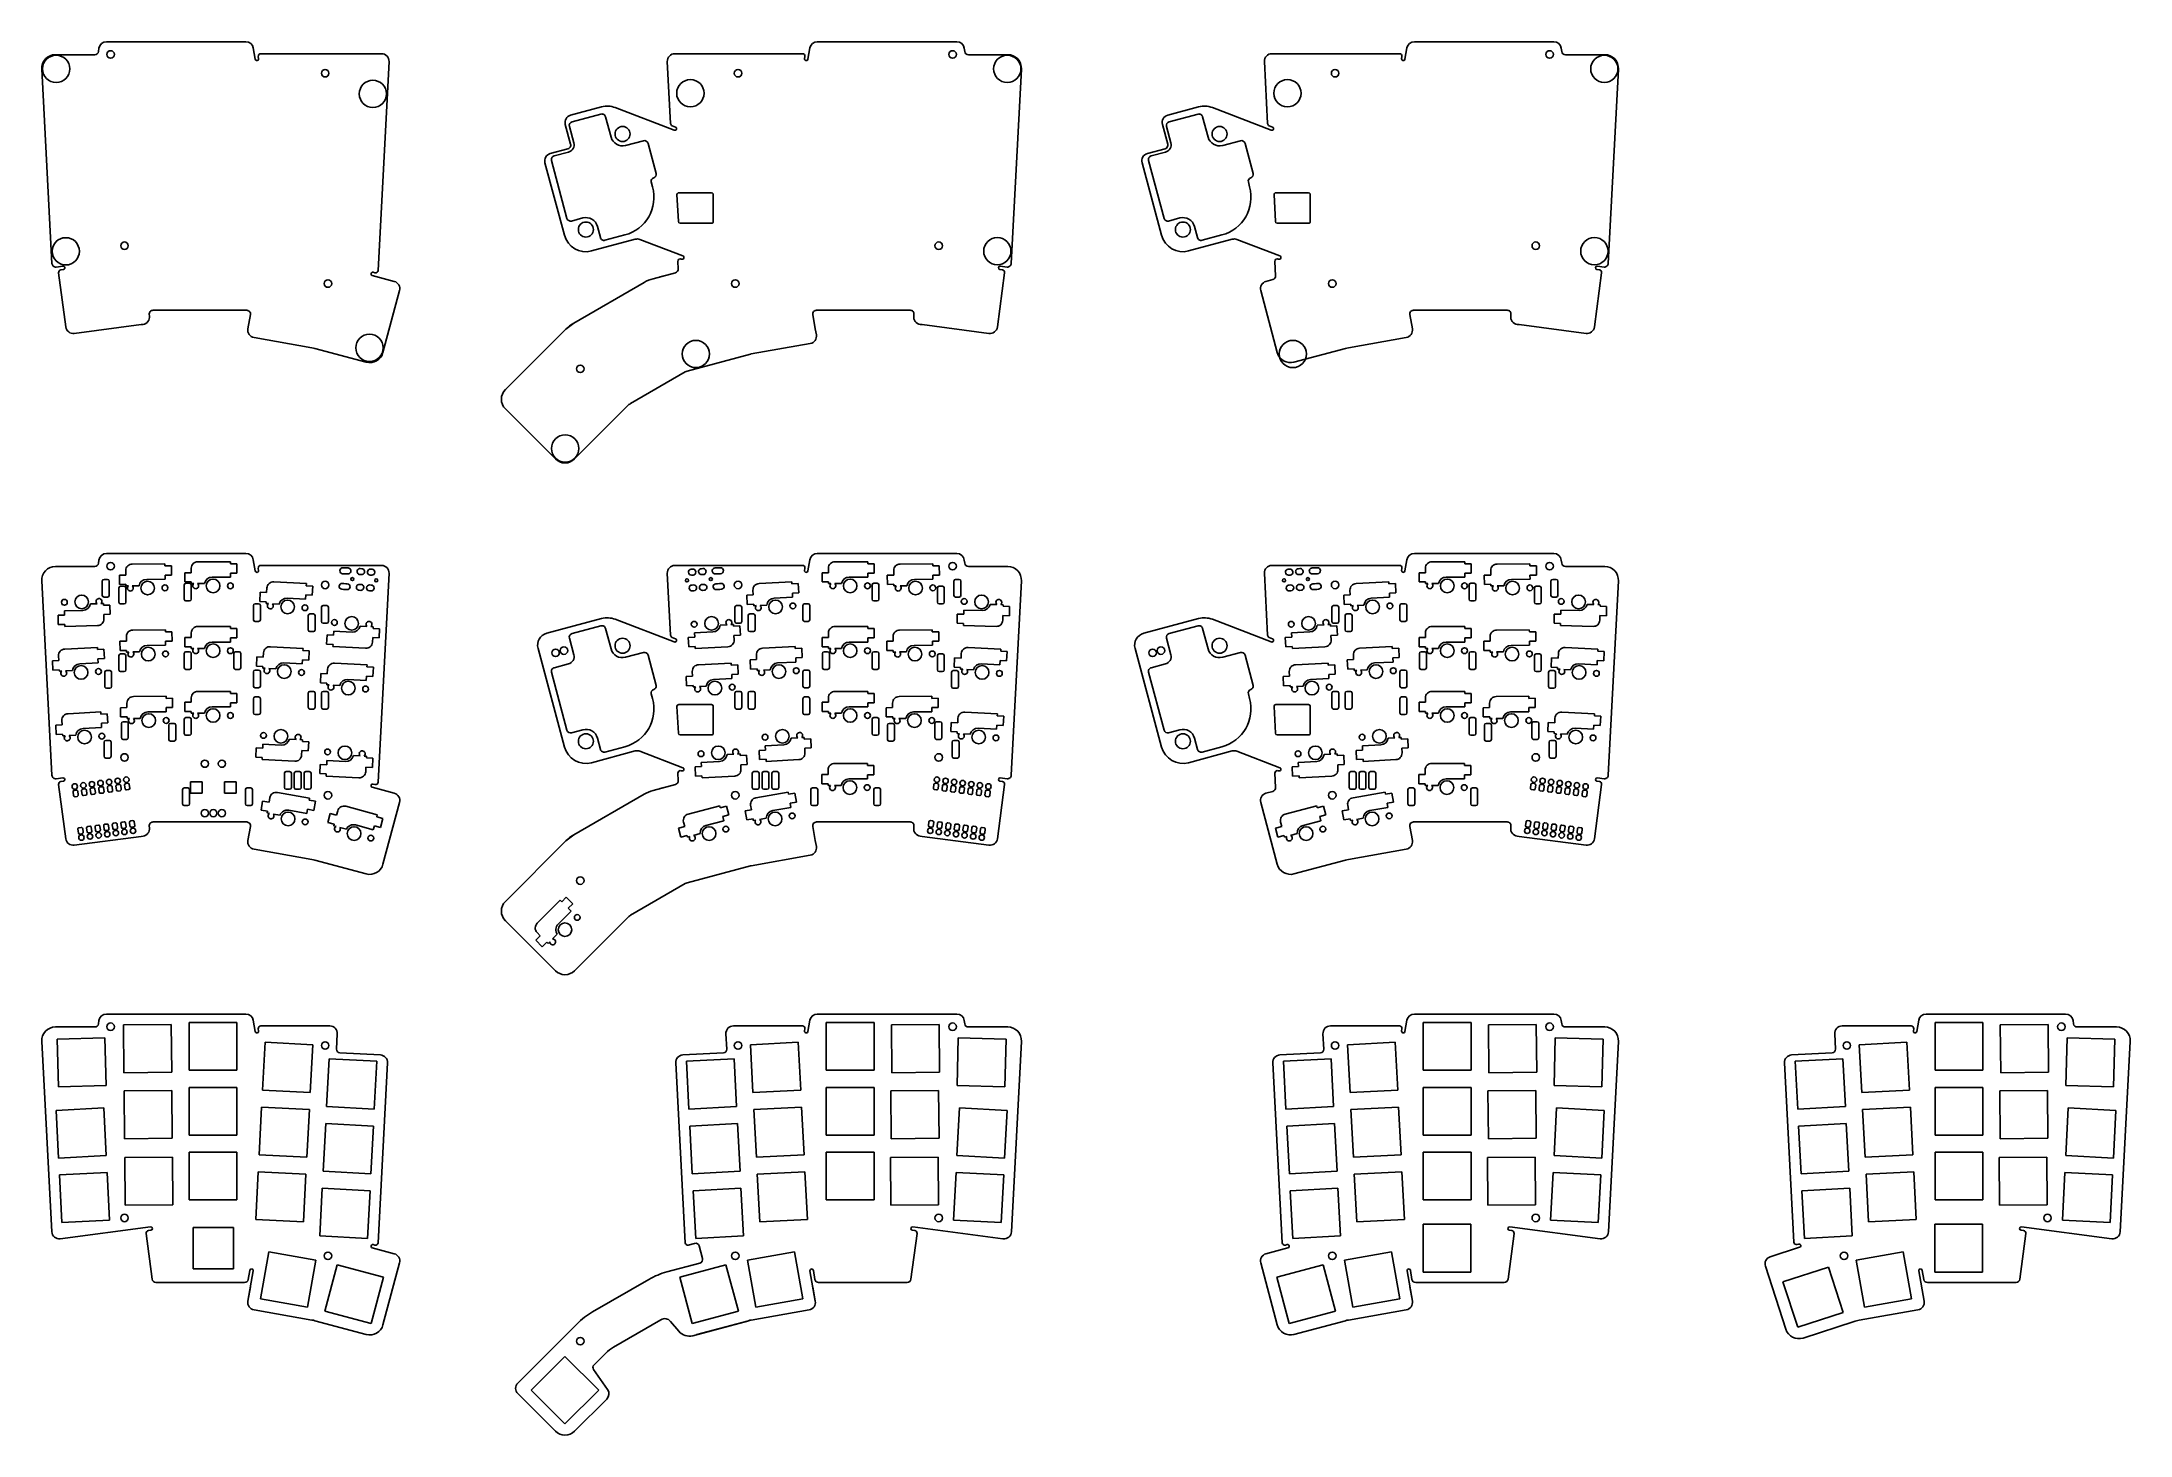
# Model space of a CAD drawing. Extents: x 33 to 645, y -281 to 127.
import ezdxf

# ---------------------------------------------------------------- set-up
doc = ezdxf.new("R2010")
doc.units = 0
doc.layers.add('BLACK', color=7, linetype='CONTINUOUS')

msp = doc.modelspace()

# ---------------------------------------------------------------- linework, layer by layer
at = {"layer": 'BLACK', "linetype": 'CONTINUOUS'}
for p, q in [((48.149299, 123.591171), (36.603086, 123.591171)), ((49.361434, 125.470828), (49.239888, 124.547593)), ((92.442472, 127.383671), (51.542613, 127.383671)), ((95.192345, 122.257674), (94.609051, 125.565697)), ((96.177153, 122.43132), (96.074952, 123.010935)), ((96.813558, 123.891171), (132.204307, 123.891171)), ((255.551586, 123.891171), (218.158092, 123.891171)), ((256.187991, 122.43132), (256.290192, 123.010935)), ((257.172799, 122.257674), (257.756093, 125.565697)), ((259.922672, 127.383671), (300.822531, 127.383671)), ((303.00371, 125.470828), (303.125256, 124.547593)), ((304.215845, 123.591171), (315.762058, 123.591171)), ((430.551586, 123.891171), (393.158092, 123.891171)), ((431.187991, 122.43132), (431.290192, 123.010935)), ((432.172799, 122.257674), (432.756093, 125.565697)), ((434.922672, 127.383671), (475.822531, 127.383671)), ((478.00371, 125.470828), (478.125256, 124.547593)), ((479.215845, 123.591171), (490.762058, 123.591171)), ((35.595663, 62.38466), (32.608568, 119.381827)), ((134.401292, 121.576036), (131.19361, 60.367774)), ((215.961107, 121.576032), (216.9127, 103.41854)), ((316.769481, 62.38466), (319.756576, 119.381827)), ((390.961107, 121.576032), (391.9127, 103.41854)), ((491.769481, 62.38466), (494.756576, 119.381827)), ((187.621903, 105.866372), (196.703366, 108.299742)), ((188.04295, 103.908637), (196.513704, 106.178369)), ((199.456072, 99.447407), (197.860923, 105.400552)), ((217.966374, 101.467345), (200.715019, 108.08952)), ((362.621903, 105.866372), (371.703366, 108.299742)), ((363.04295, 103.908637), (371.513704, 106.178369)), ((374.456072, 99.447407), (372.860923, 105.400552)), ((392.966374, 101.467345), (375.715019, 108.08952)), ((187.621052, 97.369432), (186.066269, 103.17193)), ((188.561095, 97.724845), (187.265133, 102.561417)), ((203.742682, 96.97254), (208.958673, 98.370169)), ((218.362895, 102.385258), (217.392896, 102.757607)), ((362.621052, 97.369432), (361.066269, 103.17193)), ((363.561095, 97.724845), (362.265133, 102.561417)), ((378.742682, 96.97254), (383.958673, 98.370169)), ((393.362895, 102.385258), (392.392896, 102.757607)), ((180.106388, 91.939463), (185.807254, 70.663542)), ((186.843237, 96.022212), (181.66202, 94.633901)), ((186.54854, 75.624434), (182.012358, 92.553695)), ((187.005464, 95.030404), (182.790174, 93.900914)), ((212.679398, 88.734313), (210.305894, 97.592352)), ((355.106388, 91.939463), (360.807254, 70.663542)), ((361.843237, 96.022212), (356.66202, 94.633901)), ((361.54854, 75.624434), (357.012358, 92.553695)), ((362.005464, 95.030404), (357.790174, 93.900914)), ((387.679398, 88.734313), (385.305894, 97.592352)), ((211.265185, 86.284824), (211.653414, 84.835933)), ((211.972293, 87.509569), (211.97229, 87.509568)), ((386.265185, 86.284824), (386.653414, 84.835933)), ((386.972293, 87.509569), (386.97229, 87.509568)), ((218.796446, 82.581003), (219.210468, 74.681003)), ((228.93662, 83.107171), (219.295761, 83.107171)), ((229.43662, 74.707171), (229.43662, 82.607171)), ((393.796446, 82.581003), (394.210468, 74.681003)), ((403.93662, 83.107171), (394.295761, 83.107171)), ((404.43662, 74.707171), (404.43662, 82.607171)), ((191.179905, 75.726606), (187.895761, 74.846617)), ((228.93662, 74.207171), (219.709782, 74.207171)), ((366.179905, 75.726606), (362.895761, 74.846617)), ((403.93662, 74.207171), (394.709782, 74.207171)), ((193.768096, 66.067348), (206.573904, 69.498653)), ((195.466515, 73.251739), (196.346506, 69.967586)), ((197.693725, 69.18977), (203.521685, 70.751367)), ((220.497858, 64.603803), (207.931716, 69.427493)), ((368.768096, 66.067348), (381.573904, 69.498653)), ((370.466515, 73.251739), (371.346506, 69.967586)), ((372.693725, 69.18977), (378.521685, 70.751367)), ((395.497858, 64.603803), (382.931716, 69.427493)), ((38.801099, 61.610303), (36.818058, 61.349231)), ((219.032622, 62.966017), (219.145928, 60.803996)), ((220.137645, 63.671952), (220.050371, 63.705454)), ((313.564045, 61.610303), (315.547086, 61.349231)), ((394.032622, 62.966017), (394.251882, 58.782261)), ((395.137645, 63.671952), (395.050371, 63.705454)), ((488.564045, 61.610303), (490.547086, 61.349231)), ((39.64692, 43.781383), (37.553699, 59.680981)), ((38.931626, 60.618861), (38.199387, 60.52246)), ((129.493883, 58.850046), (135.922575, 57.127472)), ((129.752701, 59.815971), (130.250524, 59.68258)), ((209.145631, 56.834353), (188.531814, 44.932963)), ((218.332137, 59.683909), (211.798619, 57.933257)), ((218.332137, 59.683909), (213.805003, 58.470866)), ((312.718224, 43.781383), (314.811445, 59.680981)), ((313.433518, 60.618861), (314.165757, 60.52246)), ((393.438092, 57.662174), (391.442569, 57.127472)), ((487.718224, 43.781383), (489.811445, 59.680981)), ((488.433518, 60.618861), (489.165757, 60.52246)), ((137.478207, 54.433034), (132.61723, 36.291617)), ((389.886937, 54.433034), (394.747914, 36.291617)), ((61.727731, 44.469393), (42.115257, 41.887363)), ((61.727731, 44.469393), (62.278974, 44.541966)), ((64.172997, 47.010301), (64.116615, 47.438569)), ((92.676659, 48.682147), (65.207204, 48.682147)), ((93.027126, 43.235147), (93.759947, 47.391132)), ((186.253638, 43.184857), (168.48199, 25.413207)), ((188.531814, 44.932963), (186.253638, 43.184857)), ((259.338018, 43.235147), (258.605197, 47.391132)), ((259.646773, 41.483724), (259.338018, 43.234743)), ((259.688485, 48.682147), (287.15794, 48.682147)), ((288.192147, 47.010301), (288.248529, 47.438569)), ((290.637413, 44.469393), (290.08617, 44.541966)), ((290.637413, 44.469393), (310.249887, 41.887363)), ((434.338018, 43.235147), (433.605197, 47.391132)), ((434.338018, 43.235147), (433.605197, 47.391132)), ((434.688485, 48.682147), (462.15794, 48.682147)), ((463.192147, 47.010301), (463.248529, 47.438569)), ((465.637413, 44.469393), (465.08617, 44.541966)), ((465.637413, 44.469393), (485.249887, 41.887363)), ((111.783229, 37.693967), (94.811672, 40.68654)), ((112.626404, 37.507038), (127.718251, 33.46319)), ((257.862227, 38.935117), (240.515665, 35.876421)), ((414.73874, 37.507038), (399.646893, 33.46319)), ((415.581915, 37.693967), (432.553472, 40.68654)), ((221.238095, 30.64207), (205.168762, 21.364438)), ((221.768693, 30.861851), (240.328293, 35.834881)), ((183.1399, 5.098443), (168.48199, 19.756353)), ((204.713127, 21.014817), (188.796754, 5.098443)), ((92.442472, -22.616329), (51.542613, -22.616329)), ((95.192345, -27.742326), (94.609051, -24.434303)), ((257.172799, -27.742326), (257.756093, -24.434303)), ((259.922672, -22.616329), (300.822531, -22.616329)), ((432.172799, -27.742326), (432.756093, -24.434303)), ((434.922672, -22.616329), (475.822531, -22.616329)), ((48.149299, -26.408829), (36.603086, -26.408829)), ((49.361434, -24.529172), (49.239888, -25.452407)), ((51.886593, -30.200029), (50.854593, -30.200029)), ((55.352073, -28.953212), (57.239812, -28.936738)), ((55.352073, -28.953212), (55.37579, -31.670908)), ((57.228064, -27.590589), (57.239812, -28.936738)), ((68.709296, -25.620212), (59.133861, -25.703776)), ((68.748889, -30.15715), (63.355106, -30.20422)), ((68.714536, -26.220699), (68.709296, -25.620212)), ((70.602275, -26.204224), (68.714536, -26.220699)), ((70.625992, -28.921921), (68.738253, -28.938395)), ((68.748889, -30.15715), (68.738253, -28.938395)), ((70.625992, -28.921921), (70.602275, -26.204224)), ((74.552324, -28.241869), (74.552324, -30.959669)), ((74.552324, -28.241869), (76.440135, -28.241869)), ((76.440135, -26.895669), (76.440135, -28.241869)), ((87.938124, -25.025559), (78.362324, -25.025559)), ((87.938124, -29.562669), (82.544135, -29.562669)), ((87.938124, -25.626068), (87.938124, -25.025559)), ((89.825935, -25.626068), (87.938124, -25.626068)), ((87.938124, -29.562669), (87.938124, -28.343868)), ((89.825935, -28.343868), (87.938124, -28.343868)), ((89.825935, -28.343868), (89.825935, -25.626068)), ((96.177153, -27.56868), (96.074952, -26.989065)), ((96.813558, -26.108829), (132.204307, -26.108829)), ((121.252886, -28.556414), (120.796312, -28.532486)), ((121.34328, -26.831581), (120.886707, -26.807653)), ((121.863367, -28.555563), (121.252886, -28.556414)), ((121.953762, -26.83073), (121.34328, -26.831581)), ((122.31994, -28.579491), (121.863367, -28.555563)), ((122.410335, -26.854658), (121.953762, -26.83073)), ((126.32764, -28.789525), (125.871067, -28.765597)), ((126.418035, -27.064692), (125.961462, -27.040764)), ((129.320733, -28.946387), (128.864159, -28.922459)), ((129.411128, -27.221554), (128.954554, -27.197626)), ((134.401292, -28.423964), (131.19361, -89.632226)), ((215.961107, -28.423968), (216.9127, -46.58146)), ((255.551586, -26.108829), (218.158092, -26.108829)), ((222.954016, -27.221554), (223.41059, -27.197626)), ((223.044411, -28.946387), (223.500985, -28.922459)), ((225.947109, -27.064692), (226.403682, -27.040764)), ((226.037504, -28.789525), (226.494077, -28.765597)), ((229.954809, -26.854658), (230.411382, -26.83073)), ((230.045204, -28.579491), (230.501777, -28.555563)), ((230.411382, -26.83073), (231.021864, -26.831581)), ((230.501777, -28.555563), (231.112258, -28.556414)), ((231.021864, -26.831581), (231.478437, -26.807653)), ((231.112258, -28.556414), (231.568832, -28.532486)), ((256.187991, -27.56868), (256.290192, -26.989065)), ((261.30282, -28.241869), (261.30282, -30.959669)), ((261.30282, -28.241869), (263.190631, -28.241869)), ((263.190631, -26.895669), (263.190631, -28.241869)), ((274.68862, -25.025559), (265.11282, -25.025559)), ((274.68862, -29.562669), (269.294631, -29.562669)), ((274.68862, -25.626068), (274.68862, -25.025559)), ((276.576431, -25.626068), (274.68862, -25.626068)), ((274.68862, -29.562669), (274.68862, -28.343868)), ((276.576431, -28.343868), (274.68862, -28.343868)), ((276.576431, -28.343868), (276.576431, -25.626068)), ((280.436317, -28.953212), (282.324056, -28.936738)), ((280.436317, -28.953212), (280.460034, -31.670908)), ((282.312308, -27.590589), (282.324056, -28.936738)), ((293.79354, -25.620212), (284.218105, -25.703776)), ((293.833133, -30.15715), (288.43935, -30.20422)), ((293.79878, -26.220699), (293.79354, -25.620212)), ((295.686519, -26.204224), (293.79878, -26.220699)), ((295.710236, -28.921921), (293.822497, -28.938395)), ((293.833133, -30.15715), (293.822497, -28.938395)), ((295.710236, -28.921921), (295.686519, -26.204224)), ((300.478551, -30.200029), (301.510551, -30.200029)), ((303.00371, -24.529172), (303.125256, -25.452407)), ((304.215845, -26.408829), (315.762058, -26.408829)), ((390.961107, -28.423968), (391.9127, -46.58146)), ((430.551586, -26.108829), (393.158092, -26.108829)), ((397.954016, -27.221554), (398.41059, -27.197626)), ((398.044411, -28.946387), (398.500985, -28.922459)), ((400.947109, -27.064692), (401.403682, -27.040764)), ((401.037504, -28.789525), (401.494077, -28.765597)), ((404.954809, -26.854658), (405.411382, -26.83073)), ((405.045204, -28.579491), (405.501777, -28.555563)), ((405.411382, -26.83073), (406.021864, -26.831581)), ((405.501777, -28.555563), (406.112258, -28.556414)), ((406.021864, -26.831581), (406.478437, -26.807653)), ((406.112258, -28.556414), (406.568832, -28.532486)), ((431.187991, -27.56868), (431.290192, -26.989065)), ((436.30282, -28.241869), (436.30282, -30.959669)), ((436.30282, -28.241869), (438.190631, -28.241869)), ((438.190631, -26.895669), (438.190631, -28.241869)), ((449.68862, -25.025559), (440.11282, -25.025559)), ((449.68862, -29.562669), (444.294631, -29.562669)), ((449.68862, -25.626068), (449.68862, -25.025559)), ((451.576431, -25.626068), (449.68862, -25.626068)), ((449.68862, -29.562669), (449.68862, -28.343868)), ((451.576431, -28.343868), (449.68862, -28.343868)), ((451.576431, -28.343868), (451.576431, -25.626068)), ((455.436317, -28.953212), (457.324056, -28.936738)), ((455.436317, -28.953212), (455.460034, -31.670908)), ((457.312308, -27.590589), (457.324056, -28.936738)), ((468.79354, -25.620212), (459.218105, -25.703776)), ((468.833133, -30.15715), (463.43935, -30.20422)), ((468.79878, -26.220699), (468.79354, -25.620212)), ((470.686519, -26.204224), (468.79878, -26.220699)), ((470.710236, -28.921921), (468.822497, -28.938395)), ((468.833133, -30.15715), (468.822497, -28.938395)), ((470.710236, -28.921921), (470.686519, -26.204224)), ((475.478551, -30.200029), (476.510551, -30.200029)), ((478.00371, -24.529172), (478.125256, -25.452407)), ((479.215845, -26.408829), (490.762058, -26.408829)), ((35.595663, -87.61534), (32.608568, -30.618173)), ((50.354593, -30.700029), (50.354593, -34.881629)), ((50.854593, -35.381629), (51.886593, -35.381629)), ((52.386593, -34.881629), (52.386593, -30.700029)), ((55.223924, -32.700029), (55.223924, -36.881629)), ((55.37579, -31.670908), (57.263529, -31.654434)), ((56.755924, -32.200029), (55.723924, -32.200029)), ((57.255924, -36.881629), (57.255924, -32.700029)), ((57.263529, -31.654434), (57.267744, -32.137415)), ((57.267744, -32.137415), (57.996105, -32.131058)), ((59.113659, -32.120907), (61.111597, -32.10387)), ((74.375524, -31.836429), (74.375524, -36.018029)), ((74.552324, -30.959669), (76.440135, -30.959669)), ((75.907524, -31.336429), (74.875524, -31.336429)), ((74.875524, -36.518029), (75.907524, -36.518029)), ((76.407524, -36.018029), (76.407524, -31.836429)), ((76.440135, -30.959669), (76.440135, -31.442668)), ((76.440135, -31.442668), (77.168524, -31.442668)), ((78.286124, -31.442269), (80.284134, -31.442668)), ((96.632741, -33.968254), (96.490502, -36.682329)), ((96.490502, -36.682329), (98.375726, -36.78113)), ((96.632741, -33.968254), (98.517965, -34.067054)), ((98.588419, -32.722699), (98.517965, -34.067054)), ((110.168525, -31.45691), (100.605848, -30.955752)), ((109.931071, -35.987802), (104.544474, -35.705503)), ((109.931071, -35.987802), (109.994858, -34.770672)), ((111.880082, -34.869472), (109.994858, -34.770672)), ((110.137097, -32.056596), (110.168525, -31.45691)), ((112.02232, -32.155397), (110.137097, -32.056596)), ((111.880082, -34.869472), (112.02232, -32.155397)), ((121.013491, -33.124345), (120.556917, -33.100417)), ((121.103885, -31.399512), (120.647312, -31.375584)), ((121.620539, -33.189004), (121.013491, -33.124345)), ((121.710933, -31.464171), (121.103885, -31.399512)), ((122.077112, -33.212932), (121.620539, -33.189004)), ((122.167507, -31.488099), (121.710933, -31.464171)), ((126.08498, -33.419771), (125.628406, -33.395843)), ((126.175374, -31.694938), (125.718801, -31.67101)), ((129.078072, -33.576632), (128.621499, -33.552704)), ((129.168467, -31.851799), (128.711893, -31.827871)), ((223.196677, -31.851799), (223.653251, -31.827871)), ((223.287072, -33.576632), (223.743645, -33.552704)), ((226.18977, -31.694938), (226.646343, -31.67101)), ((226.280164, -33.419771), (226.736738, -33.395843)), ((230.197637, -31.488099), (230.654211, -31.464171)), ((230.288032, -33.212932), (230.744605, -33.189004)), ((230.654211, -31.464171), (231.261259, -31.399512)), ((230.744605, -33.189004), (231.351653, -33.124345)), ((231.261259, -31.399512), (231.717832, -31.375584)), ((231.351653, -33.124345), (231.808227, -33.100417)), ((239.24503, -34.832321), (241.130254, -34.73352)), ((239.24503, -34.832321), (239.387268, -37.546396)), ((241.059798, -33.389165), (241.130254, -34.73352)), ((252.444156, -30.919859), (242.881479, -31.421019)), ((252.68161, -35.450751), (247.295013, -35.733051)), ((252.475585, -31.519545), (252.444156, -30.919859)), ((254.360808, -31.420746), (252.475585, -31.519545)), ((254.503047, -34.134821), (252.617823, -34.233621)), ((252.68161, -35.450751), (252.617823, -34.233621)), ((254.503047, -34.134821), (254.360808, -31.420746)), ((261.30282, -30.959669), (263.190631, -30.959669)), ((263.190631, -30.959669), (263.190631, -31.442668)), ((263.190631, -31.442668), (263.91902, -31.442668)), ((265.03662, -31.442269), (267.03463, -31.442668)), ((275.95762, -36.018029), (275.95762, -31.836429)), ((276.45762, -31.336429), (277.48962, -31.336429)), ((277.48962, -36.518029), (276.45762, -36.518029)), ((277.98962, -31.836429), (277.98962, -36.018029)), ((280.460034, -31.670908), (282.347773, -31.654434)), ((282.347773, -31.654434), (282.351988, -32.137415)), ((282.351988, -32.137415), (283.080349, -32.131058)), ((284.197903, -32.120907), (286.195841, -32.10387)), ((295.10922, -36.881629), (295.10922, -32.700029)), ((295.60922, -32.200029), (296.64122, -32.200029)), ((297.14122, -32.700029), (297.14122, -36.881629)), ((299.978551, -34.881629), (299.978551, -30.700029)), ((301.510551, -35.381629), (300.478551, -35.381629)), ((302.010551, -30.700029), (302.010551, -34.881629)), ((316.769481, -87.61534), (319.756576, -30.618173)), ((398.196677, -31.851799), (398.653251, -31.827871)), ((398.287072, -33.576632), (398.743645, -33.552704)), ((401.18977, -31.694938), (401.646343, -31.67101)), ((401.280164, -33.419771), (401.736738, -33.395843)), ((405.197637, -31.488099), (405.654211, -31.464171)), ((405.288032, -33.212932), (405.744605, -33.189004)), ((405.654211, -31.464171), (406.261259, -31.399512)), ((405.744605, -33.189004), (406.351653, -33.124345)), ((406.261259, -31.399512), (406.717832, -31.375584)), ((406.351653, -33.124345), (406.808227, -33.100417)), ((414.24503, -34.832321), (416.130254, -34.73352)), ((414.24503, -34.832321), (414.387268, -37.546396)), ((416.059798, -33.389165), (416.130254, -34.73352)), ((427.444156, -30.919859), (417.881479, -31.421019)), ((427.68161, -35.450751), (422.295013, -35.733051)), ((427.475585, -31.519545), (427.444156, -30.919859)), ((429.360808, -31.420746), (427.475585, -31.519545)), ((429.503047, -34.134821), (427.617823, -34.233621)), ((427.68161, -35.450751), (427.617823, -34.233621)), ((429.503047, -34.134821), (429.360808, -31.420746)), ((436.30282, -30.959669), (438.190631, -30.959669)), ((438.190631, -30.959669), (438.190631, -31.442668)), ((438.190631, -31.442668), (438.91902, -31.442668)), ((440.03662, -31.442269), (442.03463, -31.442668)), ((450.95762, -36.018029), (450.95762, -31.836429)), ((451.45762, -31.336429), (452.48962, -31.336429)), ((452.48962, -36.518029), (451.45762, -36.518029)), ((452.98962, -31.836429), (452.98962, -36.018029)), ((455.460034, -31.670908), (457.347773, -31.654434)), ((457.347773, -31.654434), (457.351988, -32.137415)), ((457.351988, -32.137415), (458.080349, -32.131058)), ((459.197903, -32.120907), (461.195841, -32.10387)), ((470.10922, -36.881629), (470.10922, -32.700029)), ((470.60922, -32.200029), (471.64122, -32.200029)), ((472.14122, -32.700029), (472.14122, -36.881629)), ((474.978551, -34.881629), (474.978551, -30.700029)), ((476.510551, -35.381629), (475.478551, -35.381629)), ((477.010551, -30.700029), (477.010551, -34.881629)), ((491.769481, -87.61534), (494.756576, -30.618173)), ((37.382545, -40.733607), (39.269709, -40.68419)), ((37.382545, -40.733607), (37.453689, -43.450475)), ((39.237805, -39.465806), (44.629945, -39.324608)), ((39.237805, -39.465806), (39.269709, -40.68419)), ((48.837295, -37.33419), (46.839959, -37.386093)), ((50.682641, -37.285469), (49.954502, -37.304536)), ((50.695284, -37.768303), (50.682641, -37.285469)), ((52.582448, -37.718886), (50.695284, -37.768303)), ((52.653592, -40.435754), (50.766428, -40.485171)), ((50.801667, -41.83091), (50.766428, -40.485171)), ((52.653592, -40.435754), (52.582448, -37.718886)), ((55.723924, -37.381629), (56.755924, -37.381629)), ((94.638085, -37.856229), (94.638085, -42.037829)), ((96.170085, -37.356229), (95.138085, -37.356229)), ((95.138085, -42.537829), (96.170085, -42.537829)), ((96.670085, -42.037829), (96.670085, -37.856229)), ((98.375726, -36.78113), (98.350448, -37.263467)), ((98.350448, -37.263467), (99.077839, -37.301588)), ((100.193928, -37.35968), (102.189179, -37.464646)), ((110.6899, -40.835235), (110.6899, -45.016835)), ((112.2219, -40.335235), (111.1899, -40.335235)), ((112.7219, -45.016835), (112.7219, -40.835235)), ((114.578899, -38.362035), (114.578899, -42.543635)), ((116.110899, -37.862035), (115.078899, -37.862035)), ((116.610899, -42.543635), (116.610899, -38.362035)), ((180.605439, -46.013685), (196.703366, -41.700258)), ((217.966374, -48.532655), (200.715019, -41.91048)), ((235.754245, -42.543635), (235.754245, -38.362035)), ((236.254245, -37.862035), (237.286245, -37.862035)), ((237.786245, -38.362035), (237.786245, -42.543635)), ((239.387268, -37.546396), (241.272492, -37.447596)), ((239.643244, -45.016835), (239.643244, -40.835235)), ((240.143244, -40.335235), (241.175244, -40.335235)), ((241.272492, -37.447596), (241.29777, -37.929933)), ((241.29777, -37.929933), (242.025161, -37.891812)), ((241.675244, -40.835235), (241.675244, -45.016835)), ((243.141209, -37.832923), (245.136501, -37.728753)), ((255.695059, -42.037829), (255.695059, -37.856229)), ((256.195059, -37.356229), (257.227059, -37.356229)), ((257.227059, -42.537829), (256.195059, -42.537829)), ((257.727059, -37.856229), (257.727059, -42.037829)), ((296.64122, -37.381629), (295.60922, -37.381629)), ((300.950187, -40.366155), (300.879044, -43.083023)), ((300.950187, -40.366155), (302.837351, -40.415573)), ((302.869256, -39.197189), (302.837351, -40.415573)), ((302.869256, -39.197189), (308.261396, -39.338387)), ((312.567151, -37.570892), (310.569835, -37.518192)), ((314.412517, -37.618816), (313.684378, -37.599749)), ((314.29349, -42.164257), (314.32873, -40.818518)), ((316.215894, -40.867935), (314.32873, -40.818518)), ((314.399873, -38.10165), (314.412517, -37.618816)), ((316.287037, -38.151067), (314.399873, -38.10165)), ((316.215894, -40.867935), (316.287037, -38.151067)), ((355.605439, -46.013685), (371.703366, -41.700258)), ((392.966374, -48.532655), (375.715019, -41.91048)), ((410.754245, -42.543635), (410.754245, -38.362035)), ((411.254245, -37.862035), (412.286245, -37.862035)), ((412.786245, -38.362035), (412.786245, -42.543635)), ((414.387268, -37.546396), (416.272492, -37.447596)), ((414.643244, -45.016835), (414.643244, -40.835235)), ((415.143244, -40.335235), (416.175244, -40.335235)), ((416.272492, -37.447596), (416.29777, -37.929933)), ((416.29777, -37.929933), (417.025161, -37.891812)), ((416.675244, -40.835235), (416.675244, -45.016835)), ((418.141209, -37.832923), (420.136501, -37.728753)), ((430.695059, -42.037829), (430.695059, -37.856229)), ((431.195059, -37.356229), (432.227059, -37.356229)), ((432.227059, -42.537829), (431.195059, -42.537829)), ((432.727059, -37.856229), (432.727059, -42.037829)), ((471.64122, -37.381629), (470.60922, -37.381629)), ((475.950187, -40.366155), (475.879044, -43.083023)), ((475.950187, -40.366155), (477.837351, -40.415573)), ((477.869256, -39.197189), (477.837351, -40.415573)), ((477.869256, -39.197189), (483.261396, -39.338387)), ((487.567151, -37.570892), (485.569835, -37.518192)), ((489.412517, -37.618816), (488.684378, -37.599749)), ((489.29349, -42.164257), (489.32873, -40.818518)), ((491.215894, -40.867935), (489.32873, -40.818518)), ((489.399873, -38.10165), (489.412517, -37.618816)), ((491.287037, -38.151067), (489.399873, -38.10165)), ((491.215894, -40.867935), (491.287037, -38.151067)), ((37.453689, -43.450475), (39.340853, -43.401058)), ((39.340853, -43.401058), (39.356572, -44.001362)), ((39.356572, -44.001362), (48.929091, -43.750696)), ((55.520059, -48.314438), (57.407798, -48.297964)), ((55.520059, -48.314438), (55.543776, -51.032134)), ((57.39605, -46.951815), (57.407798, -48.297964)), ((68.877282, -44.981438), (59.301847, -45.065002)), ((68.882522, -45.581925), (68.877282, -44.981438)), ((70.770261, -45.56545), (68.882522, -45.581925)), ((70.793978, -48.283147), (68.906239, -48.299621)), ((68.916875, -49.518376), (68.906239, -48.299621)), ((70.793978, -48.283147), (70.770261, -45.56545)), ((74.552324, -47.241829), (74.552324, -49.959629)), ((74.552324, -47.241829), (76.440135, -47.241829)), ((76.440135, -45.895629), (76.440135, -47.241829)), ((87.938124, -44.025519), (78.362324, -44.025519)), ((87.938124, -48.562629), (82.544135, -48.562629)), ((87.938124, -44.626028), (87.938124, -44.025519)), ((89.825935, -44.626028), (87.938124, -44.626028)), ((87.938124, -48.562629), (87.938124, -47.343828)), ((89.825935, -47.343828), (87.938124, -47.343828)), ((89.825935, -47.343828), (89.825935, -44.626028)), ((111.1899, -45.516835), (112.2219, -45.516835)), ((115.078899, -43.043635), (116.110899, -43.043635)), ((116.241104, -46.481801), (116.098866, -49.195876)), ((116.241104, -46.481801), (118.126328, -46.580601)), ((118.190115, -45.363471), (118.126328, -46.580601)), ((118.190115, -45.363471), (123.576712, -45.64577)), ((127.927258, -43.991593), (125.932007, -43.886627)), ((129.770738, -44.087806), (129.043347, -44.049685)), ((129.532767, -48.628574), (129.603221, -47.284219)), ((131.488445, -47.383019), (129.603221, -47.284219)), ((129.74546, -44.570143), (129.770738, -44.087806)), ((131.630684, -44.668944), (129.74546, -44.570143)), ((131.488445, -47.383019), (131.630684, -44.668944)), ((188.561095, -52.275155), (187.265133, -47.438583)), ((188.04295, -46.091363), (196.513704, -43.821631)), ((199.456072, -50.552593), (197.860923, -44.599448)), ((218.362895, -47.614742), (217.392896, -47.242393)), ((222.106055, -47.216452), (223.991279, -47.117652)), ((222.106055, -47.216452), (222.248294, -49.930527)), ((223.927492, -45.900522), (229.314089, -45.618222)), ((223.927492, -45.900522), (223.991279, -47.117652)), ((233.467893, -43.51835), (231.472601, -43.62252)), ((235.311332, -43.42134), (234.583941, -43.459461)), ((235.33661, -43.903677), (235.311332, -43.42134)), ((237.221834, -43.804877), (235.33661, -43.903677)), ((237.364072, -46.518952), (235.478848, -46.617753)), ((235.549304, -47.962108), (235.478848, -46.617753)), ((237.286245, -43.043635), (236.254245, -43.043635)), ((237.364072, -46.518952), (237.221834, -43.804877)), ((241.175244, -45.516835), (240.143244, -45.516835)), ((261.30282, -47.241829), (261.30282, -49.959629)), ((261.30282, -47.241829), (263.190631, -47.241829)), ((263.190631, -45.895629), (263.190631, -47.241829)), ((274.68862, -44.025519), (265.11282, -44.025519)), ((274.68862, -48.562629), (269.294631, -48.562629)), ((274.68862, -44.626028), (274.68862, -44.025519)), ((276.576431, -44.626028), (274.68862, -44.626028)), ((274.68862, -48.562629), (274.68862, -47.343828)), ((276.576431, -47.343828), (274.68862, -47.343828)), ((276.576431, -47.343828), (276.576431, -44.626028)), ((280.268331, -48.314438), (282.15607, -48.297964)), ((280.268331, -48.314438), (280.292048, -51.032134)), ((282.144322, -46.951815), (282.15607, -48.297964)), ((293.625554, -44.981438), (284.050119, -45.065002)), ((293.630794, -45.581925), (293.625554, -44.981438)), ((295.518533, -45.56545), (293.630794, -45.581925)), ((295.54225, -48.283147), (293.654511, -48.299621)), ((293.665147, -49.518376), (293.654511, -48.299621)), ((295.54225, -48.283147), (295.518533, -45.56545)), ((300.879044, -43.083023), (302.766208, -43.132441)), ((302.766208, -43.132441), (302.750488, -43.732745)), ((302.750488, -43.732745), (312.323007, -43.983409)), ((363.561095, -52.275155), (362.265133, -47.438583)), ((363.04295, -46.091363), (371.513704, -43.821631)), ((374.456072, -50.552593), (372.860923, -44.599448)), ((393.362895, -47.614742), (392.392896, -47.242393)), ((397.106055, -47.216452), (398.991279, -47.117652)), ((397.106055, -47.216452), (397.248294, -49.930527)), ((398.927492, -45.900522), (404.314089, -45.618222)), ((398.927492, -45.900522), (398.991279, -47.117652)), ((408.467893, -43.51835), (406.472601, -43.62252)), ((410.311332, -43.42134), (409.583941, -43.459461)), ((410.33661, -43.903677), (410.311332, -43.42134)), ((412.221834, -43.804877), (410.33661, -43.903677)), ((412.364072, -46.518952), (410.478848, -46.617753)), ((410.549304, -47.962108), (410.478848, -46.617753)), ((412.286245, -43.043635), (411.254245, -43.043635)), ((412.364072, -46.518952), (412.221834, -43.804877)), ((416.175244, -45.516835), (415.143244, -45.516835)), ((436.30282, -47.241829), (436.30282, -49.959629)), ((436.30282, -47.241829), (438.190631, -47.241829)), ((438.190631, -45.895629), (438.190631, -47.241829)), ((449.68862, -44.025519), (440.11282, -44.025519)), ((449.68862, -48.562629), (444.294631, -48.562629)), ((449.68862, -44.626028), (449.68862, -44.025519)), ((451.576431, -44.626028), (449.68862, -44.626028)), ((449.68862, -48.562629), (449.68862, -47.343828)), ((451.576431, -47.343828), (449.68862, -47.343828)), ((451.576431, -47.343828), (451.576431, -44.626028)), ((455.268331, -48.314438), (457.15607, -48.297964)), ((455.268331, -48.314438), (455.292048, -51.032134)), ((457.144322, -46.951815), (457.15607, -48.297964)), ((468.625554, -44.981438), (459.050119, -45.065002)), ((468.630794, -45.581925), (468.625554, -44.981438)), ((470.518533, -45.56545), (468.630794, -45.581925)), ((470.54225, -48.283147), (468.654511, -48.299621)), ((468.665147, -49.518376), (468.654511, -48.299621)), ((470.54225, -48.283147), (470.518533, -45.56545)), ((475.879044, -43.083023), (477.766208, -43.132441)), ((477.766208, -43.132441), (477.750488, -43.732745)), ((477.750488, -43.732745), (487.323007, -43.983409)), ((35.701721, -54.056464), (37.586944, -53.957664)), ((35.701721, -54.056464), (35.843959, -56.77054)), ((37.51649, -52.613309), (37.586944, -53.957664)), ((48.900847, -50.144004), (39.33817, -50.645162)), ((49.138301, -54.674896), (43.751704, -54.957195)), ((48.932275, -50.74369), (48.900847, -50.144004)), ((50.817499, -50.644889), (48.932275, -50.74369)), ((50.959738, -53.358965), (49.074514, -53.457765)), ((49.138301, -54.674896), (49.074514, -53.457765)), ((50.959738, -53.358965), (50.817499, -50.644889)), ((55.223924, -52.545635), (55.223924, -56.727235)), ((55.543776, -51.032134), (57.431515, -51.01566)), ((56.755924, -52.045635), (55.723924, -52.045635)), ((57.255924, -56.727235), (57.255924, -52.545635)), ((57.431515, -51.01566), (57.43573, -51.498641)), ((57.43573, -51.498641), (58.164091, -51.492284)), ((59.281645, -51.482133), (61.279583, -51.465096)), ((68.916875, -49.518376), (63.523092, -49.565446)), ((74.375524, -51.902429), (74.375524, -56.084029)), ((74.552324, -49.959629), (76.440135, -49.959629)), ((75.907524, -51.402429), (74.875524, -51.402429)), ((76.407524, -56.084029), (76.407524, -51.902429)), ((76.440135, -49.959629), (76.440135, -50.442628)), ((76.440135, -50.442628), (77.168524, -50.442628)), ((78.286124, -50.442229), (80.284134, -50.442628)), ((88.904324, -51.902429), (88.904324, -56.084029)), ((90.436324, -51.402429), (89.404324, -51.402429)), ((90.936324, -56.084029), (90.936324, -51.902429)), ((95.638358, -52.942209), (95.496119, -55.656284)), ((95.638358, -52.942209), (97.523582, -53.041009)), ((97.594036, -51.696654), (97.523582, -53.041009)), ((109.174142, -50.430865), (99.611465, -49.929707)), ((108.936688, -54.961757), (103.550091, -54.679458)), ((108.936688, -54.961757), (109.000475, -53.744627)), ((110.885699, -53.843427), (109.000475, -53.744627)), ((109.142714, -51.030551), (109.174142, -50.430865)), ((111.027937, -51.129352), (109.142714, -51.030551)), ((110.885699, -53.843427), (111.027937, -51.129352)), ((116.098866, -49.195876), (117.984089, -49.294677)), ((117.984089, -49.294677), (117.952661, -49.894363)), ((117.952661, -49.894363), (127.515338, -50.395521)), ((127.94689, -55.27072), (118.384213, -54.769562)), ((178.059854, -50.422767), (185.807254, -79.336458)), ((187.005464, -54.969596), (182.790174, -56.099086)), ((203.742682, -53.02746), (208.958673, -51.629831)), ((212.679398, -61.265687), (210.305894, -52.407648)), ((222.248294, -49.930527), (224.133517, -49.831728)), ((224.133517, -49.831728), (224.164946, -50.431414)), ((224.164946, -50.431414), (233.727623, -49.930254)), ((234.665791, -54.733669), (225.103114, -55.234829)), ((234.69722, -55.333355), (234.665791, -54.733669)), ((240.239413, -53.806276), (242.124637, -53.707475)), ((240.239413, -53.806276), (240.381651, -56.520351)), ((242.054181, -52.36312), (242.124637, -53.707475)), ((253.438539, -49.893814), (243.875862, -50.394974)), ((253.675993, -54.424706), (248.289396, -54.707006)), ((253.469968, -50.4935), (253.438539, -49.893814)), ((255.355191, -50.394701), (253.469968, -50.4935)), ((255.49743, -53.108776), (253.612206, -53.207576)), ((253.675993, -54.424706), (253.612206, -53.207576)), ((255.49743, -53.108776), (255.355191, -50.394701)), ((261.30282, -49.959629), (263.190631, -49.959629)), ((261.42882, -56.084029), (261.42882, -51.902429)), ((261.92882, -51.402429), (262.96082, -51.402429)), ((263.190631, -49.959629), (263.190631, -50.442628)), ((263.190631, -50.442628), (263.91902, -50.442628)), ((263.46082, -51.902429), (263.46082, -56.084029)), ((265.03662, -50.442229), (267.03463, -50.442628)), ((275.95762, -56.084029), (275.95762, -51.902429)), ((276.45762, -51.402429), (277.48962, -51.402429)), ((277.98962, -51.902429), (277.98962, -56.084029)), ((280.292048, -51.032134), (282.179787, -51.01566)), ((282.179787, -51.01566), (282.184002, -51.498641)), ((282.184002, -51.498641), (282.912363, -51.492284)), ((284.029917, -51.482133), (286.027855, -51.465096)), ((293.665147, -49.518376), (288.271364, -49.565446)), ((295.10922, -56.727235), (295.10922, -52.545635)), ((295.60922, -52.045635), (296.64122, -52.045635)), ((297.14122, -52.545635), (297.14122, -56.727235)), ((300.17605, -53.192397), (300.033811, -55.906473)), ((300.17605, -53.192397), (302.061273, -53.291198)), ((302.131729, -51.946843), (302.061273, -53.291198)), ((313.711834, -50.681055), (304.149157, -50.179895)), ((313.47438, -55.211947), (308.087783, -54.929646)), ((313.47438, -55.211947), (313.538167, -53.994816)), ((315.423391, -54.093616), (313.538167, -53.994816)), ((313.680405, -51.280741), (313.711834, -50.681055)), ((315.565629, -51.37954), (313.680405, -51.280741)), ((315.423391, -54.093616), (315.565629, -51.37954)), ((353.059854, -50.422767), (360.807254, -79.336458)), ((362.005464, -54.969596), (357.790174, -56.099086)), ((378.742682, -53.02746), (383.958673, -51.629831)), ((387.679398, -61.265687), (385.305894, -52.407648)), ((397.248294, -49.930527), (399.133517, -49.831728)), ((399.133517, -49.831728), (399.164946, -50.431414)), ((399.164946, -50.431414), (408.727623, -49.930254)), ((409.665791, -54.733669), (400.103114, -55.234829)), ((409.69722, -55.333355), (409.665791, -54.733669)), ((415.239413, -53.806276), (417.124637, -53.707475)), ((415.239413, -53.806276), (415.381651, -56.520351)), ((417.054181, -52.36312), (417.124637, -53.707475)), ((428.438539, -49.893814), (418.875862, -50.394974)), ((428.675993, -54.424706), (423.289396, -54.707006)), ((428.469968, -50.4935), (428.438539, -49.893814)), ((430.355191, -50.394701), (428.469968, -50.4935)), ((430.49743, -53.108776), (428.612206, -53.207576)), ((428.675993, -54.424706), (428.612206, -53.207576)), ((430.49743, -53.108776), (430.355191, -50.394701)), ((436.30282, -49.959629), (438.190631, -49.959629)), ((436.42882, -56.084029), (436.42882, -51.902429)), ((436.92882, -51.402429), (437.96082, -51.402429)), ((438.190631, -49.959629), (438.190631, -50.442628)), ((438.190631, -50.442628), (438.91902, -50.442628)), ((438.46082, -51.902429), (438.46082, -56.084029)), ((440.03662, -50.442229), (442.03463, -50.442628)), ((450.95762, -56.084029), (450.95762, -51.902429)), ((451.45762, -51.402429), (452.48962, -51.402429)), ((452.98962, -51.902429), (452.98962, -56.084029)), ((455.292048, -51.032134), (457.179787, -51.01566)), ((457.179787, -51.01566), (457.184002, -51.498641)), ((457.184002, -51.498641), (457.912363, -51.492284)), ((459.029917, -51.482133), (461.027855, -51.465096)), ((468.665147, -49.518376), (463.271364, -49.565446)), ((470.10922, -56.727235), (470.10922, -52.545635)), ((470.60922, -52.045635), (471.64122, -52.045635)), ((472.14122, -52.545635), (472.14122, -56.727235)), ((475.17605, -53.192397), (475.033811, -55.906473)), ((475.17605, -53.192397), (477.061273, -53.291198)), ((477.131729, -51.946843), (477.061273, -53.291198)), ((488.711834, -50.681055), (479.149157, -50.179895)), ((488.47438, -55.211947), (483.087783, -54.929646)), ((488.47438, -55.211947), (488.538167, -53.994816)), ((490.423391, -54.093616), (488.538167, -53.994816)), ((488.680405, -51.280741), (488.711834, -50.681055)), ((490.565629, -51.37954), (488.680405, -51.280741)), ((490.423391, -54.093616), (490.565629, -51.37954)), ((35.843959, -56.77054), (37.729183, -56.671739)), ((37.729183, -56.671739), (37.754461, -57.154076)), ((37.754461, -57.154076), (38.481852, -57.115955)), ((39.597899, -57.057066), (41.593192, -56.952897)), ((51.058324, -57.439629), (51.058324, -61.621229)), ((52.590324, -56.939629), (51.558324, -56.939629)), ((53.090324, -61.621229), (53.090324, -57.439629)), ((55.723924, -57.227235), (56.755924, -57.227235)), ((74.875524, -56.584029), (75.907524, -56.584029)), ((89.404324, -56.584029), (90.436324, -56.584029)), ((94.638085, -57.287229), (94.638085, -61.468829)), ((96.170085, -56.787229), (95.138085, -56.787229)), ((95.496119, -55.656284), (97.381343, -55.755085)), ((96.670085, -61.468829), (96.670085, -57.287229)), ((97.381343, -55.755085), (97.356065, -56.237422)), ((97.356065, -56.237422), (98.083456, -56.275543)), ((99.199545, -56.333635), (101.194796, -56.438601)), ((114.411106, -57.782064), (114.268867, -60.496139)), ((114.268867, -60.496139), (116.154091, -60.59494)), ((114.411106, -57.782064), (116.29633, -57.880864)), ((116.154091, -60.59494), (116.128813, -61.077277)), ((116.128813, -61.077277), (116.856204, -61.115398)), ((116.366784, -56.536509), (116.29633, -57.880864)), ((117.972293, -61.17349), (119.967544, -61.278456)), ((127.709436, -59.801612), (122.322839, -59.519313)), ((127.709436, -59.801612), (127.773223, -58.584482)), ((129.658447, -58.683282), (127.773223, -58.584482)), ((127.915462, -55.870406), (127.94689, -55.27072)), ((129.800685, -55.969207), (127.915462, -55.870406)), ((129.658447, -58.683282), (129.800685, -55.969207)), ((186.54854, -74.375566), (182.012358, -57.446305)), ((221.466665, -58.646131), (223.351889, -58.54733)), ((221.466665, -58.646131), (221.608903, -61.360206)), ((223.281433, -57.202975), (223.351889, -58.54733)), ((234.903245, -59.264561), (229.516648, -59.546861)), ((236.582443, -55.234556), (234.69722, -55.333355)), ((236.724682, -57.948631), (234.839458, -58.047431)), ((234.903245, -59.264561), (234.839458, -58.047431)), ((236.724682, -57.948631), (236.582443, -55.234556)), ((240.381651, -56.520351), (242.266875, -56.421551)), ((242.266875, -56.421551), (242.292153, -56.903888)), ((242.292153, -56.903888), (243.019544, -56.865767)), ((244.135592, -56.806878), (246.130884, -56.702708)), ((255.695059, -61.468829), (255.695059, -57.287229)), ((256.195059, -56.787229), (257.227059, -56.787229)), ((257.727059, -57.287229), (257.727059, -61.468829)), ((262.96082, -56.584029), (261.92882, -56.584029)), ((277.48962, -56.584029), (276.45762, -56.584029)), ((296.64122, -57.227235), (295.60922, -57.227235)), ((299.27482, -61.621229), (299.27482, -57.439629)), ((299.77482, -56.939629), (300.80682, -56.939629)), ((300.033811, -55.906473), (301.919035, -56.005273)), ((301.30682, -57.439629), (301.30682, -61.621229)), ((301.919035, -56.005273), (301.893757, -56.48761)), ((301.893757, -56.48761), (302.621148, -56.525731)), ((303.737236, -56.583823), (305.732488, -56.68879)), ((361.54854, -74.375566), (357.012358, -57.446305)), ((396.466665, -58.646131), (398.351889, -58.54733)), ((396.466665, -58.646131), (396.608903, -61.360206)), ((398.281433, -57.202975), (398.351889, -58.54733)), ((409.903245, -59.264561), (404.516648, -59.546861)), ((411.582443, -55.234556), (409.69722, -55.333355)), ((411.724682, -57.948631), (409.839458, -58.047431)), ((409.903245, -59.264561), (409.839458, -58.047431)), ((411.724682, -57.948631), (411.582443, -55.234556)), ((415.381651, -56.520351), (417.266875, -56.421551)), ((417.266875, -56.421551), (417.292153, -56.903888)), ((417.292153, -56.903888), (418.019544, -56.865767)), ((419.135592, -56.806878), (421.130884, -56.702708)), ((430.695059, -61.468829), (430.695059, -57.287229)), ((431.195059, -56.787229), (432.227059, -56.787229)), ((432.727059, -57.287229), (432.727059, -61.468829)), ((437.96082, -56.584029), (436.92882, -56.584029)), ((452.48962, -56.584029), (451.45762, -56.584029)), ((471.64122, -57.227235), (470.60922, -57.227235)), ((474.27482, -61.621229), (474.27482, -57.439629)), ((474.77482, -56.939629), (475.80682, -56.939629)), ((475.033811, -55.906473), (476.919035, -56.005273)), ((476.30682, -57.439629), (476.30682, -61.621229)), ((476.919035, -56.005273), (476.893757, -56.48761)), ((476.893757, -56.48761), (477.621148, -56.525731)), ((478.737236, -56.583823), (480.732488, -56.68879)), ((51.558324, -62.121229), (52.590324, -62.121229)), ((57.561857, -66.451293), (57.573605, -67.797442)), ((69.043089, -64.480916), (59.467654, -64.56448)), ((69.048329, -65.081403), (69.043089, -64.480916)), ((70.936068, -65.064928), (69.048329, -65.081403)), ((70.959785, -67.782625), (70.936068, -65.064928)), ((74.552324, -66.242029), (74.552324, -68.959829)), ((74.552324, -66.242029), (76.440135, -66.242029)), ((76.440135, -64.895829), (76.440135, -66.242029)), ((87.938124, -63.025719), (78.362324, -63.025719)), ((87.938124, -63.626228), (87.938124, -63.025719)), ((89.825935, -63.626228), (87.938124, -63.626228)), ((87.938124, -67.562829), (87.938124, -66.344028)), ((89.825935, -66.344028), (87.938124, -66.344028)), ((89.825935, -66.344028), (89.825935, -63.626228)), ((94.638085, -65.173232), (94.638085, -69.354832)), ((95.138085, -61.968829), (96.170085, -61.968829)), ((96.170085, -64.673232), (95.138085, -64.673232)), ((96.670085, -69.354832), (96.670085, -65.173232)), ((110.6899, -63.521435), (110.6899, -67.703035)), ((112.2219, -63.021435), (111.1899, -63.021435)), ((112.7219, -67.703035), (112.7219, -63.521435)), ((114.578899, -63.521435), (114.578899, -67.703035)), ((116.110899, -63.021435), (115.078899, -63.021435)), ((116.610899, -67.703035), (116.610899, -63.521435)), ((211.265185, -63.715176), (211.653414, -65.164067)), ((211.972293, -62.490431), (211.97229, -62.490432)), ((228.93662, -66.892829), (219.295761, -66.892829)), ((221.608903, -61.360206), (223.494127, -61.261406)), ((223.494127, -61.261406), (223.519405, -61.743743)), ((223.519405, -61.743743), (224.246796, -61.705622)), ((225.362844, -61.646733), (227.358136, -61.542563)), ((235.754245, -67.703035), (235.754245, -63.521435)), ((236.254245, -63.021435), (237.286245, -63.021435)), ((237.786245, -63.521435), (237.786245, -67.703035)), ((239.643244, -67.703035), (239.643244, -63.521435)), ((240.143244, -63.021435), (241.175244, -63.021435)), ((241.675244, -63.521435), (241.675244, -67.703035)), ((255.695059, -69.354832), (255.695059, -65.173232)), ((257.227059, -61.968829), (256.195059, -61.968829)), ((256.195059, -64.673232), (257.227059, -64.673232)), ((257.727059, -65.173232), (257.727059, -69.354832)), ((261.30282, -66.242029), (261.30282, -68.959829)), ((261.30282, -66.242029), (263.190631, -66.242029)), ((263.190631, -64.895829), (263.190631, -66.242029)), ((274.68862, -63.025719), (265.11282, -63.025719)), ((274.68862, -63.626228), (274.68862, -63.025719)), ((276.576431, -63.626228), (274.68862, -63.626228)), ((274.68862, -67.562829), (274.68862, -66.344028)), ((276.576431, -66.344028), (274.68862, -66.344028)), ((276.576431, -66.344028), (276.576431, -63.626228)), ((281.978515, -66.451293), (281.990263, -67.797442)), ((293.459747, -64.480916), (283.884312, -64.56448)), ((293.464987, -65.081403), (293.459747, -64.480916)), ((295.352726, -65.064928), (293.464987, -65.081403)), ((295.376443, -67.782625), (295.352726, -65.064928)), ((300.80682, -62.121229), (299.77482, -62.121229)), ((386.265185, -63.715176), (386.653414, -65.164067)), ((386.972293, -62.490431), (386.97229, -62.490432)), ((403.93662, -66.892829), (394.295761, -66.892829)), ((396.608903, -61.360206), (398.494127, -61.261406)), ((398.494127, -61.261406), (398.519405, -61.743743)), ((398.519405, -61.743743), (399.246796, -61.705622)), ((400.362844, -61.646733), (402.358136, -61.542563)), ((410.754245, -67.703035), (410.754245, -63.521435)), ((411.254245, -63.021435), (412.286245, -63.021435)), ((412.786245, -63.521435), (412.786245, -67.703035)), ((414.643244, -67.703035), (414.643244, -63.521435)), ((415.143244, -63.021435), (416.175244, -63.021435)), ((416.675244, -63.521435), (416.675244, -67.703035)), ((430.695059, -69.354832), (430.695059, -65.173232)), ((432.227059, -61.968829), (431.195059, -61.968829)), ((431.195059, -64.673232), (432.227059, -64.673232)), ((432.727059, -65.173232), (432.727059, -69.354832)), ((436.30282, -66.242029), (436.30282, -68.959829)), ((436.30282, -66.242029), (438.190631, -66.242029)), ((438.190631, -64.895829), (438.190631, -66.242029)), ((449.68862, -63.025719), (440.11282, -63.025719)), ((449.68862, -63.626228), (449.68862, -63.025719)), ((451.576431, -63.626228), (449.68862, -63.626228)), ((449.68862, -67.562829), (449.68862, -66.344028)), ((451.576431, -66.344028), (449.68862, -66.344028)), ((451.576431, -66.344028), (451.576431, -63.626228)), ((456.978515, -66.451293), (456.990263, -67.797442)), ((468.459747, -64.480916), (458.884312, -64.56448)), ((468.464987, -65.081403), (468.459747, -64.480916)), ((470.352726, -65.064928), (468.464987, -65.081403)), ((470.376443, -67.782625), (470.352726, -65.064928)), ((475.80682, -62.121229), (474.77482, -62.121229)), ((36.69371, -72.984734), (38.578933, -72.885934)), ((36.69371, -72.984734), (36.835948, -75.69881)), ((38.508479, -71.541579), (38.578933, -72.885934)), ((49.892836, -69.072274), (40.330159, -69.573432)), ((49.924264, -69.67196), (49.892836, -69.072274)), ((51.809488, -69.573159), (49.924264, -69.67196)), ((51.951727, -72.287235), (50.066503, -72.386035)), ((50.13029, -73.603166), (50.066503, -72.386035)), ((51.951727, -72.287235), (51.809488, -69.573159)), ((55.685866, -67.813916), (57.573605, -67.797442)), ((55.685866, -67.813916), (55.709583, -70.531612)), ((55.709583, -70.531612), (57.597322, -70.515138)), ((55.935828, -72.416029), (55.935828, -76.597629)), ((57.467828, -71.916029), (56.435828, -71.916029)), ((57.597322, -70.515138), (57.601537, -70.998119)), ((57.601537, -70.998119), (58.329898, -70.991762)), ((57.967828, -76.597629), (57.967828, -72.416029)), ((59.447452, -70.981611), (61.44539, -70.964574)), ((69.082682, -69.017854), (63.688899, -69.064924)), ((70.959785, -67.782625), (69.072046, -67.799099)), ((69.082682, -69.017854), (69.072046, -67.799099)), ((69.845432, -72.931435), (69.845432, -77.113035)), ((71.377432, -72.431435), (70.345432, -72.431435)), ((71.877432, -77.113035), (71.877432, -72.931435)), ((74.375524, -71.216229), (74.375524, -75.397829)), ((74.552324, -68.959829), (76.440135, -68.959829)), ((75.907524, -70.716229), (74.875524, -70.716229)), ((76.407524, -75.397829), (76.407524, -71.216229)), ((76.440135, -68.959829), (76.440135, -69.442828)), ((76.440135, -69.442828), (77.168524, -69.442828)), ((78.286124, -69.442429), (80.284134, -69.442828)), ((87.938124, -67.562829), (82.544135, -67.562829)), ((95.138085, -69.854832), (96.170085, -69.854832)), ((111.1899, -68.203035), (112.2219, -68.203035)), ((115.078899, -68.203035), (116.110899, -68.203035)), ((218.796446, -67.418997), (219.210468, -75.318997)), ((229.43662, -75.292829), (229.43662, -67.392829)), ((237.286245, -68.203035), (236.254245, -68.203035)), ((241.175244, -68.203035), (240.143244, -68.203035)), ((257.227059, -69.854832), (256.195059, -69.854832)), ((261.30282, -68.959829), (263.190631, -68.959829)), ((263.190631, -68.959829), (263.190631, -69.442828)), ((263.190631, -69.442828), (263.91902, -69.442828)), ((265.03662, -69.442429), (267.03463, -69.442828)), ((274.68862, -67.562829), (269.294631, -67.562829)), ((275.95762, -75.397829), (275.95762, -71.216229)), ((276.45762, -70.716229), (277.48962, -70.716229)), ((277.98962, -71.216229), (277.98962, -75.397829)), ((280.102524, -67.813916), (281.990263, -67.797442)), ((280.102524, -67.813916), (280.126241, -70.531612)), ((280.126241, -70.531612), (282.01398, -70.515138)), ((280.487712, -77.113035), (280.487712, -72.931435)), ((280.987712, -72.431435), (282.019712, -72.431435)), ((282.01398, -70.515138), (282.018195, -70.998119)), ((282.018195, -70.998119), (282.746556, -70.991762)), ((282.519712, -72.931435), (282.519712, -77.113035)), ((283.86411, -70.981611), (285.862048, -70.964574)), ((293.49934, -69.017854), (288.105557, -69.064924)), ((295.376443, -67.782625), (293.488704, -67.799099)), ((293.49934, -69.017854), (293.488704, -67.799099)), ((294.397316, -76.597629), (294.397316, -72.416029)), ((294.897316, -71.916029), (295.929316, -71.916029)), ((296.429316, -72.416029), (296.429316, -76.597629)), ((299.184061, -72.120667), (299.041822, -74.834743)), ((299.184061, -72.120667), (301.069284, -72.219468)), ((301.13974, -70.875113), (301.069284, -72.219468)), ((312.719845, -69.609325), (303.157168, -69.108165)), ((312.482391, -74.140217), (312.546178, -72.923086)), ((314.431402, -73.021886), (312.546178, -72.923086)), ((312.688416, -70.209011), (312.719845, -69.609325)), ((314.57364, -70.30781), (312.688416, -70.209011)), ((314.431402, -73.021886), (314.57364, -70.30781)), ((393.796446, -67.418997), (394.210468, -75.318997)), ((404.43662, -75.292829), (404.43662, -67.392829)), ((412.286245, -68.203035), (411.254245, -68.203035)), ((416.175244, -68.203035), (415.143244, -68.203035)), ((432.227059, -69.854832), (431.195059, -69.854832)), ((436.30282, -68.959829), (438.190631, -68.959829)), ((438.190631, -68.959829), (438.190631, -69.442828)), ((438.190631, -69.442828), (438.91902, -69.442828)), ((440.03662, -69.442429), (442.03463, -69.442828)), ((449.68862, -67.562829), (444.294631, -67.562829)), ((450.95762, -75.397829), (450.95762, -71.216229)), ((451.45762, -70.716229), (452.48962, -70.716229)), ((452.98962, -71.216229), (452.98962, -75.397829)), ((455.102524, -67.813916), (456.990263, -67.797442)), ((455.102524, -67.813916), (455.126241, -70.531612)), ((455.126241, -70.531612), (457.01398, -70.515138)), ((455.487712, -77.113035), (455.487712, -72.931435)), ((455.987712, -72.431435), (457.019712, -72.431435)), ((457.01398, -70.515138), (457.018195, -70.998119)), ((457.018195, -70.998119), (457.746556, -70.991762)), ((457.519712, -72.931435), (457.519712, -77.113035)), ((458.86411, -70.981611), (460.862048, -70.964574)), ((468.49934, -69.017854), (463.105557, -69.064924)), ((470.376443, -67.782625), (468.488704, -67.799099)), ((468.49934, -69.017854), (468.488704, -67.799099)), ((469.397316, -76.597629), (469.397316, -72.416029)), ((469.897316, -71.916029), (470.929316, -71.916029)), ((471.429316, -72.416029), (471.429316, -76.597629)), ((474.184061, -72.120667), (474.041822, -74.834743)), ((474.184061, -72.120667), (476.069284, -72.219468)), ((476.13974, -70.875113), (476.069284, -72.219468)), ((487.719845, -69.609325), (478.157168, -69.108165)), ((487.482391, -74.140217), (487.546178, -72.923086)), ((489.431402, -73.021886), (487.546178, -72.923086)), ((487.688416, -70.209011), (487.719845, -69.609325)), ((489.57364, -70.30781), (487.688416, -70.209011)), ((489.431402, -73.021886), (489.57364, -70.30781)), ((36.835948, -75.69881), (38.721172, -75.600009)), ((38.721172, -75.600009), (38.74645, -76.082346)), ((38.74645, -76.082346), (39.473841, -76.044225)), ((40.589888, -75.985336), (42.585181, -75.881167)), ((50.13029, -73.603166), (44.743693, -73.885465)), ((50.891778, -77.888029), (50.891778, -82.069629)), ((52.423778, -77.388029), (51.391778, -77.388029)), ((52.923778, -82.069629), (52.923778, -77.888029)), ((56.435828, -77.097629), (57.467828, -77.097629)), ((70.345432, -77.613035), (71.377432, -77.613035)), ((74.875524, -75.897829), (75.907524, -75.897829)), ((97.428914, -78.471439), (97.365127, -79.688569)), ((97.428914, -78.471439), (102.815511, -78.753738)), ((107.166057, -77.099561), (105.170806, -76.994595)), ((109.009537, -77.195774), (108.282146, -77.157653)), ((108.984259, -77.678111), (109.009537, -77.195774)), ((110.869483, -77.776912), (108.984259, -77.678111)), ((110.727244, -80.490987), (110.869483, -77.776912)), ((191.179905, -74.273394), (187.895761, -75.153383)), ((195.466515, -76.748261), (196.346506, -80.032414)), ((197.693725, -80.81023), (203.521685, -79.248633)), ((228.93662, -75.792829), (219.709782, -75.792829)), ((244.688693, -79.00849), (250.07529, -78.72619)), ((244.688693, -79.00849), (244.75248, -80.22562)), ((254.229094, -76.626318), (252.233802, -76.730488)), ((256.072533, -76.529308), (255.345142, -76.567429)), ((256.097811, -77.011645), (256.072533, -76.529308)), ((257.983035, -76.912845), (256.097811, -77.011645)), ((258.125273, -79.62692), (257.983035, -76.912845)), ((277.48962, -75.897829), (276.45762, -75.897829)), ((282.019712, -77.613035), (280.987712, -77.613035)), ((295.929316, -77.097629), (294.897316, -77.097629)), ((299.041822, -74.834743), (300.927046, -74.933543)), ((299.441366, -82.069629), (299.441366, -77.888029)), ((299.941366, -77.388029), (300.973366, -77.388029)), ((300.927046, -74.933543), (300.901768, -75.41588)), ((300.901768, -75.41588), (301.629159, -75.454001)), ((301.473366, -77.888029), (301.473366, -82.069629)), ((302.745247, -75.512093), (304.740499, -75.61706)), ((312.482391, -74.140217), (307.095794, -73.857916)), ((366.179905, -74.273394), (362.895761, -75.153383)), ((370.466515, -76.748261), (371.346506, -80.032414)), ((372.693725, -80.81023), (378.521685, -79.248633)), ((403.93662, -75.792829), (394.709782, -75.792829)), ((419.688693, -79.00849), (425.07529, -78.72619)), ((419.688693, -79.00849), (419.75248, -80.22562)), ((429.229094, -76.626318), (427.233802, -76.730488)), ((431.072533, -76.529308), (430.345142, -76.567429)), ((431.097811, -77.011645), (431.072533, -76.529308)), ((432.983035, -76.912845), (431.097811, -77.011645)), ((433.125273, -79.62692), (432.983035, -76.912845)), ((452.48962, -75.897829), (451.45762, -75.897829)), ((457.019712, -77.613035), (455.987712, -77.613035)), ((470.929316, -77.097629), (469.897316, -77.097629)), ((474.041822, -74.834743), (475.927046, -74.933543)), ((474.441366, -82.069629), (474.441366, -77.888029)), ((474.941366, -77.388029), (475.973366, -77.388029)), ((475.927046, -74.933543), (475.901768, -75.41588)), ((475.901768, -75.41588), (476.629159, -75.454001)), ((476.473366, -77.888029), (476.473366, -82.069629)), ((477.745247, -75.512093), (479.740499, -75.61706)), ((487.482391, -74.140217), (482.095794, -73.857916)), ((51.391778, -82.569629), (52.423778, -82.569629)), ((95.479903, -79.589769), (95.337665, -82.303844)), ((95.337665, -82.303844), (97.222888, -82.402645)), ((95.479903, -79.589769), (97.365127, -79.688569)), ((97.222888, -82.402645), (97.19146, -83.002331)), ((97.19146, -83.002331), (106.754137, -83.503489)), ((108.771566, -81.736542), (108.84202, -80.392187)), ((110.727244, -80.490987), (108.84202, -80.392187)), ((114.25233, -84.429874), (114.110092, -87.143949)), ((114.25233, -84.429874), (116.137554, -84.528674)), ((116.201341, -83.311544), (116.137554, -84.528674)), ((116.201341, -83.311544), (121.587938, -83.593843)), ((125.938484, -81.939666), (123.943233, -81.8347)), ((127.781964, -82.035879), (127.054573, -81.997758)), ((127.543993, -86.576647), (127.614447, -85.232292)), ((129.499671, -85.331092), (127.614447, -85.232292)), ((127.756686, -82.518216), (127.781964, -82.035879)), ((129.64191, -82.617017), (127.756686, -82.518216)), ((129.499671, -85.331092), (129.64191, -82.617017)), ((193.768096, -83.932652), (206.573904, -80.501347)), ((220.497858, -85.396197), (207.931716, -80.572507)), ((224.094829, -85.164525), (225.980053, -85.065725)), ((224.094829, -85.164525), (224.237068, -87.8786)), ((225.916266, -83.848595), (231.302863, -83.566295)), ((225.916266, -83.848595), (225.980053, -85.065725)), ((235.456667, -81.466423), (233.461375, -81.570593)), ((237.300106, -81.369413), (236.572715, -81.407534)), ((237.325384, -81.85175), (237.300106, -81.369413)), ((239.210608, -81.75295), (237.325384, -81.85175)), ((239.352846, -84.467025), (237.467622, -84.565826)), ((237.538078, -85.910181), (237.467622, -84.565826)), ((239.352846, -84.467025), (239.210608, -81.75295)), ((242.867256, -80.32442), (244.75248, -80.22562)), ((242.867256, -80.32442), (243.009495, -83.038495)), ((243.009495, -83.038495), (244.894718, -82.939696)), ((244.894718, -82.939696), (244.926147, -83.539382)), ((244.926147, -83.539382), (254.488824, -83.038222)), ((258.125273, -79.62692), (256.240049, -79.725721)), ((256.310505, -81.070076), (256.240049, -79.725721)), ((274.600314, -84.157743), (265.024514, -84.157743)), ((274.600314, -84.758252), (274.600314, -84.157743)), ((276.488125, -84.758252), (274.600314, -84.758252)), ((276.488125, -87.476052), (276.488125, -84.758252)), ((300.973366, -82.569629), (299.941366, -82.569629)), ((368.768096, -83.932652), (381.573904, -80.501347)), ((395.497858, -85.396197), (382.931716, -80.572507)), ((399.094829, -85.164525), (400.980053, -85.065725)), ((399.094829, -85.164525), (399.237068, -87.8786)), ((400.916266, -83.848595), (406.302863, -83.566295)), ((400.916266, -83.848595), (400.980053, -85.065725)), ((410.456667, -81.466423), (408.461375, -81.570593)), ((412.300106, -81.369413), (411.572715, -81.407534)), ((412.325384, -81.85175), (412.300106, -81.369413)), ((414.210608, -81.75295), (412.325384, -81.85175)), ((414.352846, -84.467025), (412.467622, -84.565826)), ((412.538078, -85.910181), (412.467622, -84.565826)), ((414.352846, -84.467025), (414.210608, -81.75295)), ((417.867256, -80.32442), (419.75248, -80.22562)), ((417.867256, -80.32442), (418.009495, -83.038495)), ((418.009495, -83.038495), (419.894718, -82.939696)), ((419.894718, -82.939696), (419.926147, -83.539382)), ((419.926147, -83.539382), (429.488824, -83.038222)), ((433.125273, -79.62692), (431.240049, -79.725721)), ((431.310505, -81.070076), (431.240049, -79.725721)), ((449.600314, -84.157743), (440.024514, -84.157743)), ((449.600314, -84.758252), (449.600314, -84.157743)), ((451.488125, -84.758252), (449.600314, -84.758252)), ((451.488125, -87.476052), (451.488125, -84.758252)), ((475.973366, -82.569629), (474.941366, -82.569629)), ((38.801099, -88.389697), (36.818058, -88.650769)), ((39.64692, -106.218617), (37.553699, -90.319019)), ((38.931626, -89.381139), (38.199387, -89.47754)), ((45.22611, -91.636379), (44.631243, -91.714695)), ((47.74438, -91.304843), (47.149513, -91.383158)), ((48.33231, -92.70609), (48.193169, -91.64921)), ((49.323416, -91.50041), (49.462557, -92.557292)), ((50.26265, -90.973306), (49.667783, -91.051622)), ((50.85058, -92.374554), (50.711439, -91.317674)), ((51.841686, -91.168874), (51.980827, -92.225754)), ((52.78092, -90.64177), (52.186053, -90.720085)), ((53.368849, -92.043017), (53.229709, -90.986137)), ((54.359956, -90.837337), (54.499097, -91.894217)), ((55.29919, -90.310233), (54.704323, -90.388549)), ((55.887119, -91.711481), (55.747977, -90.654601)), ((56.878226, -90.505801), (57.017367, -91.562681)), ((57.81746, -89.978697), (57.222593, -90.057012)), ((58.405389, -91.379944), (58.266248, -90.323064)), ((75.419372, -91.338435), (74.387372, -91.338435)), ((76.24083, -92.911253), (76.24083, -89.558453)), ((76.24083, -89.558453), (79.64443, -89.558453)), ((79.64443, -89.558453), (79.64443, -92.911253)), ((86.14683, -92.911253), (86.14683, -89.558453)), ((86.14683, -89.558453), (89.55043, -89.558453)), ((89.55043, -89.558453), (89.55043, -92.911253)), ((93.843524, -91.32694), (92.811524, -91.32694)), ((103.729572, -87.028835), (103.729572, -91.210435)), ((105.261572, -86.528835), (104.229572, -86.528835)), ((104.229572, -91.710435), (105.261572, -91.710435)), ((105.761572, -91.210435), (105.761572, -87.028835)), ((106.612472, -87.028835), (106.612472, -91.210435)), ((108.144472, -86.528835), (107.112472, -86.528835)), ((107.112472, -91.710435), (108.144472, -91.710435)), ((108.644472, -91.210435), (108.644472, -87.028835)), ((109.495372, -87.028835), (109.495372, -91.210435)), ((111.027372, -86.528835), (109.995372, -86.528835)), ((109.995372, -91.710435), (111.027372, -91.710435)), ((111.527372, -91.210435), (111.527372, -87.028835)), ((114.110092, -87.143949), (115.995315, -87.24275)), ((115.995315, -87.24275), (115.963887, -87.842436)), ((115.963887, -87.842436), (125.526564, -88.343594)), ((129.493883, -91.149954), (135.922575, -92.872528)), ((129.752701, -90.184029), (130.250524, -90.31742)), ((218.332137, -90.316091), (211.798619, -92.066743)), ((218.332137, -90.316091), (213.805003, -91.529134)), ((219.032622, -87.033983), (219.145928, -89.196004)), ((220.137645, -86.328048), (220.050371, -86.294546)), ((224.237068, -87.8786), (226.122291, -87.779801)), ((226.122291, -87.779801), (226.15372, -88.379487)), ((226.15372, -88.379487), (235.716397, -87.878327)), ((240.837772, -91.210435), (240.837772, -87.028835)), ((241.337772, -86.528835), (242.369772, -86.528835)), ((242.369772, -91.710435), (241.337772, -91.710435)), ((242.869772, -87.028835), (242.869772, -91.210435)), ((243.720672, -91.210435), (243.720672, -87.028835)), ((244.220672, -86.528835), (245.252672, -86.528835)), ((245.252672, -91.710435), (244.220672, -91.710435)), ((245.752672, -87.028835), (245.752672, -91.210435)), ((246.603572, -91.210435), (246.603572, -87.028835)), ((247.103572, -86.528835), (248.135572, -86.528835)), ((248.135572, -91.710435), (247.103572, -91.710435)), ((248.635572, -87.028835), (248.635572, -91.210435)), ((258.52162, -91.32694), (259.55362, -91.32694)), ((261.214514, -87.374053), (261.214514, -90.091853)), ((261.214514, -87.374053), (263.102325, -87.374053)), ((261.214514, -90.091853), (263.102325, -90.091853)), ((263.102325, -86.027853), (263.102325, -87.374053)), ((263.102325, -90.091853), (263.102325, -90.574852)), ((263.102325, -90.574852), (263.830714, -90.574852)), ((264.948314, -90.574453), (266.946324, -90.574852)), ((274.600314, -88.694853), (269.206325, -88.694853)), ((274.600314, -88.694853), (274.600314, -87.476052)), ((276.488125, -87.476052), (274.600314, -87.476052)), ((276.945772, -91.338435), (277.977772, -91.338435)), ((293.959755, -91.379944), (294.098896, -90.323064)), ((294.547684, -89.978697), (295.142551, -90.057012)), ((295.486918, -90.505801), (295.347777, -91.562681)), ((296.478025, -91.711481), (296.617167, -90.654601)), ((297.065954, -90.310233), (297.660821, -90.388549)), ((298.005188, -90.837337), (297.866047, -91.894217)), ((298.996295, -92.043017), (299.135435, -90.986137)), ((299.584224, -90.64177), (300.179091, -90.720085)), ((300.523458, -91.168874), (300.384317, -92.225754)), ((301.514564, -92.374554), (301.653705, -91.317674)), ((302.102494, -90.973306), (302.697361, -91.051622)), ((303.041728, -91.50041), (302.902587, -92.557292)), ((304.032834, -92.70609), (304.171975, -91.64921)), ((304.620764, -91.304843), (305.215631, -91.383158)), ((307.139034, -91.636379), (307.733901, -91.714695)), ((312.718224, -106.218617), (314.811445, -90.319019)), ((313.433518, -89.381139), (314.165757, -89.47754)), ((313.564045, -88.389697), (315.547086, -88.650769)), ((394.032622, -87.033983), (394.251882, -91.217739)), ((395.137645, -86.328048), (395.050371, -86.294546)), ((399.237068, -87.8786), (401.122291, -87.779801)), ((401.122291, -87.779801), (401.15372, -88.379487)), ((401.15372, -88.379487), (410.716397, -87.878327)), ((415.837772, -91.210435), (415.837772, -87.028835)), ((416.337772, -86.528835), (417.369772, -86.528835)), ((417.369772, -91.710435), (416.337772, -91.710435)), ((417.869772, -87.028835), (417.869772, -91.210435)), ((418.720672, -91.210435), (418.720672, -87.028835)), ((419.220672, -86.528835), (420.252672, -86.528835)), ((420.252672, -91.710435), (419.220672, -91.710435)), ((420.752672, -87.028835), (420.752672, -91.210435)), ((421.603572, -91.210435), (421.603572, -87.028835)), ((422.103572, -86.528835), (423.135572, -86.528835)), ((423.135572, -91.710435), (422.103572, -91.710435)), ((423.635572, -87.028835), (423.635572, -91.210435)), ((433.52162, -91.32694), (434.55362, -91.32694)), ((436.214514, -87.374053), (436.214514, -90.091853)), ((436.214514, -87.374053), (438.102325, -87.374053)), ((436.214514, -90.091853), (438.102325, -90.091853)), ((438.102325, -86.027853), (438.102325, -87.374053)), ((438.102325, -90.091853), (438.102325, -90.574852)), ((438.102325, -90.574852), (438.830714, -90.574852)), ((439.948314, -90.574453), (441.946324, -90.574852)), ((449.600314, -88.694853), (444.206325, -88.694853)), ((449.600314, -88.694853), (449.600314, -87.476052)), ((451.488125, -87.476052), (449.600314, -87.476052)), ((451.945772, -91.338435), (452.977772, -91.338435)), ((468.959755, -91.379944), (469.098896, -90.323064)), ((469.547684, -89.978697), (470.142551, -90.057012)), ((470.486918, -90.505801), (470.347777, -91.562681)), ((471.478025, -91.711481), (471.617167, -90.654601)), ((472.065954, -90.310233), (472.660821, -90.388549)), ((473.005188, -90.837337), (472.866047, -91.894217)), ((473.996295, -92.043017), (474.135435, -90.986137)), ((474.584224, -90.64177), (475.179091, -90.720085)), ((475.523458, -91.168874), (475.384317, -92.225754)), ((476.514564, -92.374554), (476.653705, -91.317674)), ((477.102494, -90.973306), (477.697361, -91.051622)), ((478.041728, -91.50041), (477.902587, -92.557292)), ((479.032834, -92.70609), (479.171975, -91.64921)), ((479.620764, -91.304843), (480.215631, -91.383158)), ((482.139034, -91.636379), (482.733901, -91.714695)), ((487.718224, -106.218617), (489.811445, -90.319019)), ((488.433518, -89.381139), (489.165757, -89.47754)), ((488.564045, -88.389697), (490.547086, -88.650769)), ((41.768606, -92.49502), (41.907747, -93.5519)), ((42.70784, -91.967916), (42.112973, -92.04623)), ((42.356535, -93.896268), (42.951402, -93.817952)), ((43.29577, -93.369163), (43.156629, -92.312283)), ((44.286876, -92.163483), (44.426017, -93.220364)), ((44.874805, -93.564731), (45.469672, -93.486415)), ((45.81404, -93.037627), (45.674899, -91.980747)), ((46.805146, -91.831947), (46.944287, -92.888827)), ((47.393075, -93.233195), (47.987942, -93.154879)), ((49.911345, -92.901658), (50.506212, -92.823342)), ((52.429615, -92.570121), (53.024482, -92.491806)), ((54.947885, -92.238585), (55.542752, -92.160269)), ((57.466155, -91.907048), (58.061022, -91.828733)), ((73.887372, -91.838435), (73.887372, -96.020035)), ((74.387372, -96.520035), (75.419372, -96.520035)), ((75.919372, -96.020035), (75.919372, -91.838435)), ((79.64443, -92.911253), (76.24083, -92.911253)), ((89.55043, -92.911253), (86.14683, -92.911253)), ((92.311524, -91.82694), (92.311524, -96.00854)), ((92.811524, -96.50854), (93.843524, -96.50854)), ((94.343524, -96.00854), (94.343524, -91.82694)), ((97.349056, -95.182393), (96.877115, -97.858903)), ((96.877115, -97.858903), (98.736246, -98.186718)), ((97.349056, -95.182393), (99.208187, -95.510207)), ((99.441952, -94.184459), (99.208187, -95.510207)), ((111.090002, -94.339365), (101.65968, -92.676545)), ((110.302141, -98.807546), (104.990099, -97.87089)), ((110.302141, -98.807546), (110.513784, -97.607262)), ((112.372914, -97.935077), (110.513784, -97.607262)), ((110.985725, -94.930751), (111.090002, -94.339365)), ((112.844855, -95.258566), (110.985725, -94.930751)), ((112.372914, -97.935077), (112.844855, -95.258566)), ((130.944996, -99.20425), (121.695484, -96.725851)), ((137.478207, -95.566966), (132.61723, -113.708383)), ((209.145631, -93.165647), (188.531814, -105.067037)), ((231.332092, -96.548353), (222.08258, -99.026752)), ((231.487516, -97.1284), (231.332092, -96.548353)), ((233.311001, -96.639799), (231.487516, -97.1284)), ((234.014419, -99.264992), (233.311001, -96.639799)), ((238.756912, -98.049324), (240.616043, -97.721508)), ((240.382278, -96.395761), (240.616043, -97.721508)), ((251.380845, -92.557457), (241.950523, -94.220277)), ((252.168706, -97.025638), (246.856664, -97.962295)), ((251.485123, -93.148843), (251.380845, -92.557457)), ((253.344253, -92.821028), (251.485123, -93.148843)), ((253.816194, -95.497539), (251.957064, -95.825354)), ((252.168706, -97.025638), (251.957064, -95.825354)), ((253.816194, -95.497539), (253.344253, -92.821028)), ((258.02162, -96.00854), (258.02162, -91.82694)), ((259.55362, -96.50854), (258.52162, -96.50854)), ((260.05362, -91.82694), (260.05362, -96.00854)), ((276.445772, -96.020035), (276.445772, -91.838435)), ((277.977772, -96.520035), (276.945772, -96.520035)), ((278.477772, -91.838435), (278.477772, -96.020035)), ((294.898989, -91.907048), (294.304122, -91.828733)), ((297.417259, -92.238585), (296.822392, -92.160269)), ((299.935529, -92.570121), (299.340662, -92.491806)), ((302.453799, -92.901658), (301.858932, -92.823342)), ((304.972069, -93.233195), (304.377202, -93.154879)), ((305.559998, -91.831947), (305.420857, -92.888827)), ((306.551104, -93.037627), (306.690245, -91.980747)), ((307.490339, -93.564731), (306.895472, -93.486415)), ((308.078268, -92.163483), (307.939127, -93.220364)), ((309.069374, -93.369163), (309.208515, -92.312283)), ((310.008609, -93.896268), (309.413742, -93.817952)), ((309.657304, -91.967916), (310.252171, -92.04623)), ((310.596538, -92.49502), (310.457397, -93.5519)), ((389.886937, -95.566966), (394.747914, -113.708383)), ((393.438092, -92.337826), (391.442569, -92.872528)), ((406.332092, -96.548353), (397.08258, -99.026752)), ((406.487516, -97.1284), (406.332092, -96.548353)), ((408.311001, -96.639799), (406.487516, -97.1284)), ((409.014419, -99.264992), (408.311001, -96.639799)), ((413.756912, -98.049324), (415.616043, -97.721508)), ((415.382278, -96.395761), (415.616043, -97.721508)), ((426.380845, -92.557457), (416.950523, -94.220277)), ((427.168706, -97.025638), (421.856664, -97.962295)), ((426.485123, -93.148843), (426.380845, -92.557457)), ((428.344253, -92.821028), (426.485123, -93.148843)), ((428.816194, -95.497539), (426.957064, -95.825354)), ((427.168706, -97.025638), (426.957064, -95.825354)), ((428.816194, -95.497539), (428.344253, -92.821028)), ((433.02162, -96.00854), (433.02162, -91.82694)), ((434.55362, -96.50854), (433.52162, -96.50854)), ((435.05362, -91.82694), (435.05362, -96.00854)), ((451.445772, -96.020035), (451.445772, -91.838435)), ((452.977772, -96.520035), (451.945772, -96.520035)), ((453.477772, -91.838435), (453.477772, -96.020035)), ((469.898989, -91.907048), (469.304122, -91.828733)), ((472.417259, -92.238585), (471.822392, -92.160269)), ((474.935529, -92.570121), (474.340662, -92.491806)), ((477.453799, -92.901658), (476.858932, -92.823342)), ((479.972069, -93.233195), (479.377202, -93.154879)), ((480.559998, -91.831947), (480.420857, -92.888827)), ((481.551104, -93.037627), (481.690245, -91.980747)), ((482.490339, -93.564731), (481.895472, -93.486415)), ((483.078268, -92.163483), (482.939127, -93.220364)), ((484.069374, -93.369163), (484.208515, -92.312283)), ((485.008609, -93.896268), (484.413742, -93.817952)), ((484.657304, -91.967916), (485.252171, -92.04623)), ((485.596538, -92.49502), (485.457397, -93.5519)), ((43.209119, -103.436804), (43.34826, -104.493684)), ((44.148352, -102.9097), (43.553487, -102.988015)), ((44.736283, -104.310947), (44.597142, -103.254067)), ((45.727389, -103.105267), (45.86653, -104.162147)), ((46.666623, -102.578163), (46.071757, -102.656479)), ((47.254553, -103.979411), (47.115412, -102.92253)), ((48.245659, -102.773731), (48.3848, -103.830611)), ((49.184893, -102.246625), (48.590026, -102.324942)), ((49.772823, -103.647874), (49.633682, -102.590994)), ((50.763929, -102.442194), (50.90307, -103.499074)), ((51.703163, -101.91509), (51.108296, -101.993406)), ((51.351858, -103.843442), (51.946725, -103.765126)), ((52.291093, -103.316338), (52.151952, -102.259457)), ((53.282199, -102.110658), (53.42134, -103.167538)), ((54.221433, -101.583553), (53.626566, -101.661869)), ((53.870128, -103.511905), (54.464995, -103.43359)), ((54.809363, -102.984801), (54.670222, -101.927921)), ((55.800469, -101.779121), (55.93961, -102.836001)), ((56.739703, -101.252017), (56.144836, -101.330333)), ((56.388398, -103.180369), (56.983265, -103.102053)), ((57.327633, -102.653265), (57.188492, -101.596384)), ((58.318739, -101.447585), (58.45788, -102.504465)), ((59.257973, -100.92048), (58.663106, -100.998796)), ((58.906668, -102.848832), (59.501535, -102.770516)), ((59.845903, -102.321728), (59.706762, -101.264848)), ((64.172997, -102.989699), (64.116615, -102.561431)), ((92.676659, -101.317853), (65.207204, -101.317853)), ((93.027126, -106.764853), (93.759947, -102.608868)), ((98.736246, -98.186718), (98.652374, -98.662379)), ((98.652374, -98.662379), (99.369697, -98.788863)), ((100.470387, -98.982539), (102.437974, -99.329883)), ((117.182864, -98.846467), (116.479445, -101.471662)), ((116.479445, -101.471662), (118.302931, -101.960262)), ((117.182864, -98.846467), (119.006349, -99.335069)), ((118.302931, -101.960262), (118.177922, -102.426803)), ((118.177922, -102.426803), (118.881491, -102.615324)), ((119.354771, -98.034739), (119.006349, -99.335069)), ((119.961113, -102.904195), (121.890938, -103.421703)), ((129.770706, -103.586762), (124.560512, -102.190695)), ((129.770706, -103.586762), (130.086155, -102.409491)), ((131.90964, -102.898092), (130.086155, -102.409491)), ((130.789573, -99.784298), (130.944996, -99.20425)), ((132.613058, -100.272899), (130.789573, -99.784298)), ((131.90964, -102.898092), (132.613058, -100.272899)), ((219.234844, -103.119569), (221.05833, -102.630969)), ((219.234844, -103.119569), (219.938263, -105.744764)), ((220.709907, -101.330639), (221.05833, -102.630969)), ((232.506383, -100.930864), (227.296189, -102.326932)), ((234.014419, -99.264992), (232.190934, -99.753593)), ((232.506383, -100.930864), (232.190934, -99.753593)), ((238.756912, -98.049324), (239.228853, -100.725834)), ((239.228853, -100.725834), (241.087984, -100.398019)), ((241.087984, -100.398019), (241.171856, -100.87368)), ((241.171856, -100.87368), (241.889179, -100.747198)), ((242.989731, -100.552735), (244.957456, -100.206178)), ((259.338018, -106.764853), (258.605197, -102.608868)), ((259.688485, -101.317853), (287.15794, -101.317853)), ((288.192147, -102.989699), (288.248529, -102.561431)), ((292.519241, -102.321728), (292.658382, -101.264848)), ((293.458476, -102.848832), (292.863609, -102.770516)), ((293.107171, -100.92048), (293.702038, -100.998796)), ((294.046405, -101.447585), (293.907264, -102.504465)), ((295.037511, -102.653265), (295.176652, -101.596384)), ((295.976746, -103.180369), (295.381879, -103.102053)), ((295.625441, -101.252017), (296.220308, -101.330333)), ((296.564675, -101.779121), (296.425534, -102.836001)), ((297.555781, -102.984801), (297.694922, -101.927921)), ((298.495016, -103.511905), (297.900149, -103.43359)), ((298.143711, -101.583553), (298.738578, -101.661869)), ((299.082945, -102.110658), (298.943804, -103.167538)), ((300.074051, -103.316338), (300.213192, -102.259457)), ((301.013286, -103.843442), (300.418419, -103.765126)), ((300.661981, -101.91509), (301.256848, -101.993406)), ((301.601215, -102.442194), (301.462074, -103.499074)), ((302.592321, -103.647874), (302.731462, -102.590994)), ((303.180251, -102.246625), (303.775118, -102.324942)), ((304.119485, -102.773731), (303.980344, -103.830611)), ((305.110591, -103.979411), (305.249732, -102.92253)), ((305.698521, -102.578163), (306.293387, -102.656479)), ((306.637755, -103.105267), (306.498614, -104.162147)), ((307.628861, -104.310947), (307.768002, -103.254067)), ((308.216792, -102.9097), (308.811657, -102.988015)), ((309.156025, -103.436804), (309.016884, -104.493684)), ((394.234844, -103.119569), (396.05833, -102.630969)), ((394.234844, -103.119569), (394.938263, -105.744764)), ((395.709907, -101.330639), (396.05833, -102.630969)), ((407.506383, -100.930864), (402.296189, -102.326932)), ((409.014419, -99.264992), (407.190934, -99.753593)), ((407.506383, -100.930864), (407.190934, -99.753593)), ((413.756912, -98.049324), (414.228853, -100.725834)), ((414.228853, -100.725834), (416.087984, -100.398019)), ((416.087984, -100.398019), (416.171856, -100.87368)), ((416.171856, -100.87368), (416.889179, -100.747198)), ((417.989731, -100.552735), (419.957456, -100.206178)), ((434.338018, -106.764853), (433.605197, -102.608868)), ((434.338018, -106.764853), (433.605197, -102.608868)), ((434.688485, -101.317853), (462.15794, -101.317853)), ((463.192147, -102.989699), (463.248529, -102.561431)), ((467.519241, -102.321728), (467.658382, -101.264848)), ((468.458476, -102.848832), (467.863609, -102.770516)), ((468.107171, -100.92048), (468.702038, -100.998796)), ((469.046405, -101.447585), (468.907264, -102.504465)), ((470.037511, -102.653265), (470.176652, -101.596384)), ((470.976746, -103.180369), (470.381879, -103.102053)), ((470.625441, -101.252017), (471.220308, -101.330333)), ((471.564675, -101.779121), (471.425534, -102.836001)), ((472.555781, -102.984801), (472.694922, -101.927921)), ((473.495016, -103.511905), (472.900149, -103.43359)), ((473.143711, -101.583553), (473.738578, -101.661869)), ((474.082945, -102.110658), (473.943804, -103.167538)), ((475.074051, -103.316338), (475.213192, -102.259457)), ((476.013286, -103.843442), (475.418419, -103.765126)), ((475.661981, -101.91509), (476.256848, -101.993406)), ((476.601215, -102.442194), (476.462074, -103.499074)), ((477.592321, -103.647874), (477.731462, -102.590994)), ((478.180251, -102.246625), (478.775118, -102.324942)), ((479.119485, -102.773731), (478.980344, -103.830611)), ((480.110591, -103.979411), (480.249732, -102.92253)), ((480.698521, -102.578163), (481.293387, -102.656479)), ((481.637755, -103.105267), (481.498614, -104.162147)), ((482.628861, -104.310947), (482.768002, -103.254067)), ((483.216792, -102.9097), (483.811657, -102.988015)), ((484.156025, -103.436804), (484.016884, -104.493684)), ((61.727731, -105.530607), (42.115257, -108.112637)), ((43.797048, -104.838051), (44.391915, -104.759736)), ((46.315318, -104.506515), (46.910185, -104.428199)), ((48.833588, -104.174978), (49.428455, -104.096663)), ((61.727731, -105.530607), (62.278974, -105.458034)), ((111.783229, -112.306033), (94.811672, -109.31346)), ((186.253638, -106.815143), (168.48199, -124.586793)), ((188.531814, -105.067037), (186.253638, -106.815143)), ((219.938263, -105.744764), (221.76175, -105.256161)), ((221.76175, -105.256161), (221.886758, -105.722702)), ((221.886758, -105.722702), (222.590327, -105.534182)), ((223.669743, -105.24454), (225.599775, -104.727803)), ((259.646773, -108.516276), (259.338018, -106.765257)), ((290.637413, -105.530607), (290.08617, -105.458034)), ((290.637413, -105.530607), (310.249887, -108.112637)), ((303.531556, -104.174978), (302.936689, -104.096663)), ((306.049826, -104.506515), (305.454959, -104.428199)), ((308.568096, -104.838051), (307.973229, -104.759736)), ((394.938263, -105.744764), (396.76175, -105.256161)), ((396.76175, -105.256161), (396.886758, -105.722702)), ((396.886758, -105.722702), (397.590327, -105.534182)), ((398.669743, -105.24454), (400.599775, -104.727803)), ((415.581915, -112.306033), (432.553472, -109.31346)), ((465.637413, -105.530607), (465.08617, -105.458034)), ((465.637413, -105.530607), (485.249887, -108.112637)), ((478.531556, -104.174978), (477.936689, -104.096663)), ((481.049826, -104.506515), (480.454959, -104.428199)), ((483.568096, -104.838051), (482.973229, -104.759736)), ((112.626404, -112.492962), (127.718251, -116.53681)), ((221.768693, -119.138149), (240.328293, -114.165119)), ((257.862227, -111.064883), (240.515665, -114.123579)), ((414.73874, -112.492962), (399.646893, -116.53681)), ((221.238095, -119.35793), (205.168762, -128.635562)), ((184.592258, -124.248412), (177.821145, -131.019525)), ((187.800479, -127.456633), (183.986352, -131.27076)), ((185.016882, -124.673036), (184.592258, -124.248412)), ((186.351766, -123.338153), (185.016882, -124.673036)), ((188.273541, -125.259928), (186.351766, -123.338153)), ((188.273541, -125.259928), (186.938657, -126.594811)), ((187.800479, -127.456633), (186.938657, -126.594811)), ((183.1399, -144.901557), (168.48199, -130.243647)), ((177.401342, -135.987876), (178.736227, -134.652993)), ((177.784319, -133.701085), (178.736227, -134.652993)), ((182.304563, -135.610706), (183.71765, -134.198182)), ((204.713127, -128.985183), (188.796754, -144.901557)), ((177.401342, -135.987876), (179.323117, -137.909653)), ((179.323117, -137.909653), (180.658002, -136.574767)), ((180.658002, -136.574767), (180.999533, -136.916299)), ((180.999533, -136.916299), (181.514582, -136.401251)), ((92.442472, -157.616329), (51.542613, -157.616329)), ((259.922672, -157.616329), (300.822531, -157.616329)), ((434.922672, -157.616329), (475.822531, -157.616329)), ((584.922672, -157.616329), (625.822531, -157.616329)), ((48.149299, -161.408829), (36.603086, -161.408829)), ((37.119517, -164.978005), (51.11472, -164.611528)), ((37.485994, -178.973208), (37.119517, -164.978005)), ((49.361434, -159.529172), (49.239888, -160.452407)), ((51.11472, -164.611528), (51.481197, -178.606731)), ((56.579631, -160.803179), (70.579098, -160.681008)), ((56.701802, -174.802646), (56.579631, -160.803179)), ((70.579098, -160.681008), (70.701269, -174.680475)), ((75.807324, -160.102669), (89.807324, -160.102669)), ((75.807324, -174.102669), (75.807324, -160.102669)), ((89.807324, -160.102669), (89.807324, -174.102669)), ((95.192345, -162.742326), (94.609051, -159.434303)), ((96.177153, -162.56868), (96.074952, -161.989065)), ((96.813558, -161.108829), (117.034471, -161.108829)), ((118.995054, -167.934648), (119.231456, -163.423972)), ((233.37009, -167.934648), (233.133688, -163.423972)), ((255.551586, -161.108829), (235.330673, -161.108829)), ((256.187991, -162.56868), (256.290192, -161.989065)), ((257.172799, -162.742326), (257.756093, -159.434303)), ((262.55782, -160.102669), (276.55782, -160.102669)), ((262.55782, -174.102669), (262.55782, -160.102669)), ((276.55782, -160.102669), (276.55782, -174.102669)), ((281.663875, -160.803179), (295.663342, -160.681008)), ((281.786046, -174.802646), (281.663875, -160.803179)), ((295.663342, -160.681008), (295.785513, -174.680475)), ((300.883947, -178.606731), (301.250424, -164.611528)), ((301.250424, -164.611528), (315.245627, -164.978005)), ((303.00371, -159.529172), (303.125256, -160.452407)), ((304.215845, -161.408829), (315.762058, -161.408829)), ((315.245627, -164.978005), (314.87915, -178.973208)), ((408.37009, -167.934648), (408.133688, -163.423972)), ((430.551586, -161.108829), (410.330673, -161.108829)), ((431.187991, -162.56868), (431.290192, -161.989065)), ((432.172799, -162.742326), (432.756093, -159.434303)), ((437.55782, -160.102669), (451.55782, -160.102669)), ((437.55782, -174.102669), (437.55782, -160.102669)), ((451.55782, -160.102669), (451.55782, -174.102669)), ((456.663875, -160.803179), (470.663342, -160.681008)), ((456.786046, -174.802646), (456.663875, -160.803179)), ((470.663342, -160.681008), (470.785513, -174.680475)), ((475.883947, -178.606731), (476.250424, -164.611528)), ((476.250424, -164.611528), (490.245627, -164.978005)), ((478.00371, -159.529172), (478.125256, -160.452407)), ((479.215845, -161.408829), (490.762058, -161.408829)), ((490.245627, -164.978005), (489.87915, -178.973208)), ((558.37009, -167.934648), (558.133688, -163.423972)), ((580.551586, -161.108829), (560.330673, -161.108829)), ((581.187991, -162.56868), (581.290192, -161.989065)), ((582.172799, -162.742326), (582.756093, -159.434303)), ((587.55782, -160.102669), (601.55782, -160.102669)), ((587.55782, -174.102669), (587.55782, -160.102669)), ((601.55782, -160.102669), (601.55782, -174.102669)), ((606.663875, -160.803179), (620.663342, -160.681008)), ((606.786046, -174.802646), (606.663875, -160.803179)), ((620.663342, -160.681008), (620.785513, -174.680475)), ((625.883947, -178.606731), (626.250424, -164.611528)), ((626.250424, -164.611528), (640.245627, -164.978005)), ((628.00371, -159.529172), (628.125256, -160.452407)), ((629.215845, -161.408829), (640.762058, -161.408829)), ((640.245627, -164.978005), (639.87915, -178.973208)), ((32.608568, -165.618173), (35.533375, -221.42682)), ((97.317611, -179.879851), (98.050314, -165.899038)), ((98.050314, -165.899038), (112.031127, -166.631741)), ((112.031127, -166.631741), (111.298424, -180.612554)), ((116.090059, -184.719532), (116.822762, -170.738719)), ((116.822762, -170.738719), (130.803575, -171.471422)), ((119.941345, -168.985616), (131.874043, -169.611003)), ((232.423799, -168.985616), (220.491101, -169.611003)), ((221.561569, -171.471422), (235.542382, -170.738719)), ((235.542382, -170.738719), (236.275085, -184.719532)), ((240.334017, -166.631741), (254.31483, -165.899038)), ((241.06672, -180.612554), (240.334017, -166.631741)), ((254.31483, -165.899038), (255.047533, -179.879851)), ((319.756576, -165.618173), (316.831769, -221.42682)), ((407.423799, -168.985616), (395.491101, -169.611003)), ((396.561569, -171.471422), (410.542382, -170.738719)), ((410.542382, -170.738719), (411.275085, -184.719532)), ((415.334017, -166.631741), (429.31483, -165.899038)), ((416.06672, -180.612554), (415.334017, -166.631741)), ((429.31483, -165.899038), (430.047533, -179.879851)), ((494.756576, -165.618173), (491.831769, -221.42682)), ((557.423799, -168.985616), (545.491101, -169.611003)), ((546.561569, -171.471422), (560.542382, -170.738719)), ((560.542382, -170.738719), (561.275085, -184.719532)), ((565.334017, -166.631741), (579.31483, -165.899038)), ((566.06672, -180.612554), (565.334017, -166.631741)), ((579.31483, -165.899038), (580.047533, -179.879851)), ((644.756576, -165.618173), (641.831769, -221.42682)), ((70.701269, -174.680475), (56.701802, -174.802646)), ((89.807324, -174.102669), (75.807324, -174.102669)), ((130.803575, -171.471422), (130.070872, -185.452235)), ((133.955885, -171.923122), (131.19361, -224.632226)), ((218.409259, -171.923122), (221.171534, -224.632226)), ((222.294272, -185.452235), (221.561569, -171.471422)), ((276.55782, -174.102669), (262.55782, -174.102669)), ((295.785513, -174.680475), (281.786046, -174.802646)), ((393.409259, -171.923122), (396.171534, -224.632226)), ((397.294272, -185.452235), (396.561569, -171.471422)), ((451.55782, -174.102669), (437.55782, -174.102669)), ((470.785513, -174.680475), (456.786046, -174.802646)), ((543.409259, -171.923122), (546.16433, -224.494753)), ((547.294272, -185.452235), (546.561569, -171.471422)), ((601.55782, -174.102669), (587.55782, -174.102669)), ((620.785513, -174.680475), (606.786046, -174.802646)), ((51.481197, -178.606731), (37.485994, -178.973208)), ((56.747617, -180.164405), (70.747084, -180.042234)), ((56.869788, -194.163872), (56.747617, -180.164405)), ((70.747084, -180.042234), (70.869255, -194.041701)), ((75.807324, -179.102629), (89.807324, -179.102629)), ((75.807324, -193.102629), (75.807324, -179.102629)), ((89.807324, -179.102629), (89.807324, -193.102629)), ((111.298424, -180.612554), (97.317611, -179.879851)), ((255.047533, -179.879851), (241.06672, -180.612554)), ((262.55782, -179.102629), (276.55782, -179.102629)), ((262.55782, -193.102629), (262.55782, -179.102629)), ((276.55782, -179.102629), (276.55782, -193.102629)), ((281.495889, -180.164405), (295.495356, -180.042234)), ((281.61806, -194.163872), (281.495889, -180.164405)), ((295.495356, -180.042234), (295.617527, -194.041701)), ((314.87915, -178.973208), (300.883947, -178.606731)), ((430.047533, -179.879851), (416.06672, -180.612554)), ((437.55782, -179.102629), (451.55782, -179.102629)), ((437.55782, -193.102629), (437.55782, -179.102629)), ((451.55782, -179.102629), (451.55782, -193.102629)), ((456.495889, -180.164405), (470.495356, -180.042234)), ((456.61806, -194.163872), (456.495889, -180.164405)), ((470.495356, -180.042234), (470.617527, -194.041701)), ((489.87915, -178.973208), (475.883947, -178.606731)), ((580.047533, -179.879851), (566.06672, -180.612554)), ((587.55782, -179.102629), (601.55782, -179.102629)), ((587.55782, -193.102629), (587.55782, -179.102629)), ((601.55782, -179.102629), (601.55782, -193.102629)), ((606.495889, -180.164405), (620.495356, -180.042234)), ((606.61806, -194.163872), (606.495889, -180.164405)), ((620.495356, -180.042234), (620.617527, -194.041701)), ((639.87915, -178.973208), (625.883947, -178.606731)), ((36.790708, -185.855885), (50.771521, -185.123182)), ((37.523411, -199.836698), (36.790708, -185.855885)), ((50.771521, -185.123182), (51.504224, -199.103995)), ((96.323228, -198.853806), (97.055931, -184.872993)), ((97.055931, -184.872993), (111.036744, -185.605696)), ((111.036744, -185.605696), (110.304041, -199.586509)), ((115.095976, -203.693661), (115.828679, -189.712848)), ((115.828679, -189.712848), (129.809492, -190.445551)), ((130.070872, -185.452235), (116.090059, -184.719532)), ((236.275085, -184.719532), (222.294272, -185.452235)), ((222.555652, -190.445551), (236.536465, -189.712848)), ((236.536465, -189.712848), (237.269168, -203.693661)), ((241.3284, -185.605696), (255.309213, -184.872993)), ((242.061103, -199.586509), (241.3284, -185.605696)), ((255.309213, -184.872993), (256.041916, -198.853806)), ((300.86092, -199.103995), (301.593623, -185.123182)), ((301.593623, -185.123182), (315.574436, -185.855885)), ((315.574436, -185.855885), (314.841733, -199.836698)), ((411.275085, -184.719532), (397.294272, -185.452235)), ((397.555652, -190.445551), (411.536465, -189.712848)), ((411.536465, -189.712848), (412.269168, -203.693661)), ((416.3284, -185.605696), (430.309213, -184.872993)), ((417.061103, -199.586509), (416.3284, -185.605696)), ((430.309213, -184.872993), (431.041916, -198.853806)), ((475.86092, -199.103995), (476.593623, -185.123182)), ((476.593623, -185.123182), (490.574436, -185.855885)), ((490.574436, -185.855885), (489.841733, -199.836698)), ((561.275085, -184.719532), (547.294272, -185.452235)), ((547.555652, -190.445551), (561.536465, -189.712848)), ((561.536465, -189.712848), (562.269168, -203.693661)), ((566.3284, -185.605696), (580.309213, -184.872993)), ((567.061103, -199.586509), (566.3284, -185.605696)), ((580.309213, -184.872993), (581.041916, -198.853806)), ((625.86092, -199.103995), (626.593623, -185.123182)), ((626.593623, -185.123182), (640.574436, -185.855885)), ((640.574436, -185.855885), (639.841733, -199.836698)), ((70.869255, -194.041701), (56.869788, -194.163872)), ((89.807324, -193.102629), (75.807324, -193.102629)), ((129.809492, -190.445551), (129.076789, -204.426364)), ((223.288355, -204.426364), (222.555652, -190.445551)), ((276.55782, -193.102629), (262.55782, -193.102629)), ((295.617527, -194.041701), (281.61806, -194.163872)), ((398.288355, -204.426364), (397.555652, -190.445551)), ((451.55782, -193.102629), (437.55782, -193.102629)), ((470.617527, -194.041701), (456.61806, -194.163872)), ((548.288355, -204.426364), (547.555652, -190.445551)), ((601.55782, -193.102629), (587.55782, -193.102629)), ((620.617527, -194.041701), (606.61806, -194.163872)), ((51.504224, -199.103995), (37.523411, -199.836698)), ((56.913424, -199.663883), (70.912891, -199.541712)), ((57.035595, -213.66335), (56.913424, -199.663883)), ((70.912891, -199.541712), (71.035062, -213.541179)), ((75.807324, -198.102829), (89.807324, -198.102829)), ((75.807324, -212.102829), (75.807324, -198.102829)), ((89.807324, -198.102829), (89.807324, -212.102829)), ((110.304041, -199.586509), (96.323228, -198.853806)), ((256.041916, -198.853806), (242.061103, -199.586509)), ((262.55782, -198.102829), (276.55782, -198.102829)), ((262.55782, -212.102829), (262.55782, -198.102829)), ((276.55782, -198.102829), (276.55782, -212.102829)), ((281.330082, -199.663883), (295.329549, -199.541712)), ((281.452253, -213.66335), (281.330082, -199.663883)), ((295.329549, -199.541712), (295.45172, -213.541179)), ((314.841733, -199.836698), (300.86092, -199.103995)), ((431.041916, -198.853806), (417.061103, -199.586509)), ((437.55782, -198.102829), (451.55782, -198.102829)), ((437.55782, -212.102829), (437.55782, -198.102829)), ((451.55782, -198.102829), (451.55782, -212.102829)), ((456.330082, -199.663883), (470.329549, -199.541712)), ((456.452253, -213.66335), (456.330082, -199.663883)), ((470.329549, -199.541712), (470.45172, -213.541179)), ((489.841733, -199.836698), (475.86092, -199.103995)), ((581.041916, -198.853806), (567.061103, -199.586509)), ((587.55782, -198.102829), (601.55782, -198.102829)), ((587.55782, -212.102829), (587.55782, -198.102829)), ((601.55782, -198.102829), (601.55782, -212.102829)), ((606.330082, -199.663883), (620.329549, -199.541712)), ((606.452253, -213.66335), (606.330082, -199.663883)), ((620.329549, -199.541712), (620.45172, -213.541179)), ((639.841733, -199.836698), (625.86092, -199.103995)), ((37.782697, -204.784155), (51.76351, -204.051452)), ((38.5154, -218.764968), (37.782697, -204.784155)), ((51.76351, -204.051452), (52.496213, -218.032265)), ((95.328858, -217.8275), (96.061561, -203.846687)), ((96.061561, -203.846687), (110.042374, -204.57939)), ((110.042374, -204.57939), (109.309671, -218.560203)), ((129.076789, -204.426364), (115.095976, -203.693661)), ((237.269168, -203.693661), (223.288355, -204.426364)), ((242.32277, -204.57939), (256.303583, -203.846687)), ((243.055473, -218.560203), (242.32277, -204.57939)), ((256.303583, -203.846687), (257.036286, -217.8275)), ((299.868931, -218.032265), (300.601634, -204.051452)), ((300.601634, -204.051452), (314.582447, -204.784155)), ((314.582447, -204.784155), (313.849744, -218.764968)), ((412.269168, -203.693661), (398.288355, -204.426364)), ((417.32277, -204.57939), (431.303583, -203.846687)), ((418.055473, -218.560203), (417.32277, -204.57939)), ((431.303583, -203.846687), (432.036286, -217.8275)), ((474.868931, -218.032265), (475.601634, -204.051452)), ((475.601634, -204.051452), (489.582447, -204.784155)), ((489.582447, -204.784155), (488.849744, -218.764968)), ((562.269168, -203.693661), (548.288355, -204.426364)), ((567.32277, -204.57939), (581.303583, -203.846687)), ((568.055473, -218.560203), (567.32277, -204.57939)), ((581.303583, -203.846687), (582.036286, -217.8275)), ((624.868931, -218.032265), (625.601634, -204.051452)), ((625.601634, -204.051452), (639.582447, -204.784155)), ((639.582447, -204.784155), (638.849744, -218.764968)), ((71.035062, -213.541179), (57.035595, -213.66335)), ((89.807324, -212.102829), (75.807324, -212.102829)), ((114.101285, -222.667605), (114.833988, -208.686792)), ((114.833988, -208.686792), (128.814801, -209.419495)), ((128.814801, -209.419495), (128.082098, -223.400308)), ((223.550343, -209.419495), (237.531156, -208.686792)), ((224.283046, -223.400308), (223.550343, -209.419495)), ((237.531156, -208.686792), (238.263859, -222.667605)), ((276.55782, -212.102829), (262.55782, -212.102829)), ((295.45172, -213.541179), (281.452253, -213.66335)), ((398.550343, -209.419495), (412.531156, -208.686792)), ((399.283046, -223.400308), (398.550343, -209.419495)), ((412.531156, -208.686792), (413.263859, -222.667605)), ((451.55782, -212.102829), (437.55782, -212.102829)), ((470.45172, -213.541179), (456.452253, -213.66335)), ((548.550343, -209.419495), (562.531156, -208.686792)), ((549.283046, -223.400308), (548.550343, -209.419495)), ((562.531156, -208.686792), (563.263859, -222.667605)), ((601.55782, -212.102829), (587.55782, -212.102829)), ((620.45172, -213.541179), (606.452253, -213.66335)), ((64.479298, -220.009146), (38.017514, -223.49286)), ((52.496213, -218.032265), (38.5154, -218.764968)), ((76.99563, -232.334853), (76.99563, -220.134853)), ((76.99563, -220.134853), (88.79563, -220.134853)), ((88.79563, -220.134853), (88.79563, -232.334853)), ((109.309671, -218.560203), (95.328858, -217.8275)), ((257.036286, -217.8275), (243.055473, -218.560203)), ((287.885846, -220.009146), (314.34763, -223.49286)), ((313.849744, -218.764968), (299.868931, -218.032265)), ((432.036286, -217.8275), (418.055473, -218.560203)), ((437.469514, -219.234853), (451.469514, -219.234853)), ((437.469514, -233.234853), (437.469514, -219.234853)), ((451.469514, -219.234853), (451.469514, -233.234853)), ((462.885846, -220.009146), (489.34763, -223.49286)), ((488.849744, -218.764968), (474.868931, -218.032265)), ((582.036286, -217.8275), (568.055473, -218.560203)), ((587.469514, -219.234853), (601.469514, -219.234853)), ((587.469514, -233.234853), (587.469514, -219.234853)), ((601.469514, -219.234853), (601.469514, -233.234853)), ((612.885846, -220.009146), (639.34763, -223.49286)), ((638.849744, -218.764968), (624.868931, -218.032265)), ((63.214015, -221.940776), (64.980855, -235.36143)), ((64.603274, -221.001407), (63.859705, -221.0993)), ((128.082098, -223.400308), (114.101285, -222.667605)), ((129.493883, -226.149954), (135.922575, -227.872528)), ((129.752701, -225.184029), (130.250524, -225.31742)), ((222.11462, -225.31742), (223.949879, -224.825664)), ((238.263859, -222.667605), (224.283046, -223.400308)), ((225.297098, -225.603481), (226.275793, -229.25602)), ((289.151129, -221.940776), (287.384289, -235.36143)), ((287.76187, -221.001407), (288.505439, -221.0993)), ((397.871261, -226.149954), (391.442569, -227.872528)), ((397.612443, -225.184029), (397.11462, -225.31742)), ((413.263859, -222.667605), (399.283046, -223.400308)), ((464.151129, -221.940776), (462.384289, -235.36143)), ((462.76187, -221.001407), (463.505439, -221.0993)), ((547.847757, -225.991938), (539.236532, -228.78991)), ((547.538741, -225.040882), (547.145064, -225.168795)), ((563.263859, -222.667605), (549.283046, -223.400308)), ((614.151129, -221.940776), (612.384289, -235.36143)), ((612.76187, -221.001407), (613.505439, -221.0993)), ((88.79563, -232.334853), (76.99563, -232.334853)), ((96.699031, -241.096121), (99.130106, -227.308812)), ((99.130106, -227.308812), (112.917415, -229.739887)), ((112.917415, -229.739887), (110.48634, -243.527196)), ((115.584119, -244.662012), (119.207586, -231.139051)), ((119.207586, -231.139051), (132.730547, -234.762518)), ((137.478207, -230.566966), (132.61723, -248.708383)), ((225.497976, -230.60324), (215.858351, -233.186169)), ((219.634597, -234.762518), (233.157558, -231.139051)), ((233.157558, -231.139051), (236.781025, -244.662012)), ((239.447729, -229.739887), (253.235038, -227.308812)), ((241.878804, -243.527196), (239.447729, -229.739887)), ((253.235038, -227.308812), (255.666113, -241.096121)), ((389.886937, -230.566966), (394.747914, -248.708383)), ((394.634597, -234.762518), (408.157558, -231.139051)), ((408.157558, -231.139051), (411.781025, -244.662012)), ((414.447729, -229.739887), (428.235038, -227.308812)), ((416.878804, -243.527196), (414.447729, -229.739887)), ((428.235038, -227.308812), (430.666113, -241.096121)), ((543.818801, -250.012023), (537.824049, -231.56207)), ((542.978404, -236.09931), (556.293194, -231.773072)), ((556.293194, -231.773072), (560.619432, -245.087862)), ((564.447729, -229.739887), (578.235038, -227.308812)), ((566.878804, -243.527196), (564.447729, -229.739887)), ((578.235038, -227.308812), (580.666113, -241.096121)), ((66.071445, -236.317853), (92.049232, -236.317853)), ((93.027126, -241.764853), (93.759947, -237.608868)), ((93.027136, -241.764794), (94.586024, -232.9239)), ((93.602782, -232.74188), (93.132521, -235.408866)), ((132.730547, -234.762518), (129.10708, -248.285479)), ((210.552404, -235.383959), (194.056217, -244.907998)), ((223.258064, -248.285479), (219.634597, -234.762518)), ((259.338008, -241.764794), (257.77912, -232.9239)), ((259.338018, -241.764853), (258.605197, -237.608868)), ((258.762362, -232.74188), (259.232623, -235.408866)), ((286.293699, -236.317853), (260.315912, -236.317853)), ((398.258064, -248.285479), (394.634597, -234.762518)), ((434.338008, -241.764794), (432.77912, -232.9239)), ((434.338018, -241.764853), (433.605197, -237.608868)), ((433.762362, -232.74188), (434.232623, -235.408866)), ((461.293699, -236.317853), (435.315912, -236.317853)), ((451.469514, -233.234853), (437.469514, -233.234853)), ((547.304642, -249.4141), (542.978404, -236.09931)), ((582.77912, -232.9239), (584.337199, -241.760205)), ((583.762362, -232.74188), (584.232623, -235.408866)), ((611.293699, -236.317853), (585.315912, -236.317853)), ((601.469514, -233.234853), (587.469514, -233.234853)), ((111.783229, -247.306033), (94.811672, -244.31346)), ((110.48634, -243.527196), (96.699031, -241.096121)), ((129.10708, -248.285479), (115.584119, -244.662012)), ((236.781025, -244.662012), (223.258064, -248.285479)), ((240.581915, -247.306033), (257.553472, -244.31346)), ((255.666113, -241.096121), (241.878804, -243.527196)), ((411.781025, -244.662012), (398.258064, -248.285479)), ((415.581915, -247.306033), (432.553472, -244.31346)), ((430.666113, -241.096121), (416.878804, -243.527196)), ((565.298783, -247.35116), (582.552652, -244.308807)), ((580.666113, -241.096121), (566.878804, -243.527196)), ((112.626404, -247.492962), (127.718251, -251.53681)), ((172.126838, -265.777225), (189.499833, -248.404228)), ((200.174543, -255.240129), (214.101669, -247.1993)), ((216.886967, -247.690424), (219.326304, -250.597513)), ((239.835895, -247.492962), (223.425763, -251.890065)), ((239.73874, -247.492962), (224.646893, -251.53681)), ((414.73874, -247.492962), (399.646893, -251.53681)), ((560.619432, -245.087862), (547.304642, -249.4141)), ((563.809744, -247.72242), (548.859095, -252.580181)), ((197.896368, -256.988234), (194.489117, -260.395485)), ((176.069012, -267.880708), (185.968507, -257.981213)), ((185.968507, -257.981213), (195.868002, -267.880708)), ((198.466608, -267.660699), (194.365868, -261.804236)), ((183.1399, -279.901557), (172.126838, -268.888495)), ((185.968507, -277.780203), (176.069012, -267.880708)), ((195.868002, -267.880708), (185.968507, -277.780203)), ((188.796754, -279.901557), (198.220108, -270.478202))]:
    msp.add_line(p, q, dxfattribs=at)
at = {"layer": 'BLACK'}
for centre, radius in [((36.83, 119.427765), 4), ((52.779972, 123.669565), 1.1), ((299.585172, 123.669565), 1.1), ((315.614, 119.427765), 4), ((474.585172, 123.669565), 1.1), ((490.614, 119.427765), 4), ((115.670372, 118.157765), 1.1), ((236.694772, 118.157765), 1.1), ((411.694772, 118.157765), 1.1), ((129.667, 112.091), 4), ((222.714, 112.281), 4), ((397.714, 112.281), 4), ((202.836811, 100.353279), 2.2), ((377.836811, 100.353279), 2.2), ((192.085772, 72.345866), 2.2), ((367.085772, 72.345866), 2.2), ((39.624, 65.960765), 4), ((56.849524, 67.609571), 1.1), ((295.51562, 67.609571), 1.1), ((312.693, 65.99), 4), ((470.51562, 67.609571), 1.1), ((487.693, 65.99), 4), ((116.483172, 56.511965), 1.1), ((235.881972, 56.511965), 1.1), ((410.881972, 56.511965), 1.1), ((128.651, 37.669), 4), ((224.311772, 35.861765), 4), ((399.311772, 35.861765), 4), ((190.452508, 31.504045), 1.1), ((186.011, 8.141), 4), ((52.779972, -26.330435), 1.1), ((82.807324, -32.102669), 2), ((123.64851, -30.12434), 0.45), ((130.638917, -30.490691), 0.450001), ((221.726227, -30.490691), 0.450001), ((228.716634, -30.12434), 0.45), ((269.55782, -32.102669), 2), ((299.585172, -26.330435), 1.1), ((396.726227, -30.490691), 0.450001), ((403.716634, -30.12434), 0.45), ((444.55782, -32.102669), 2), ((474.585172, -26.330435), 1.1), ((39.222098, -36.925347), 0.85), ((44.300357, -36.792368), 2), ((63.64045, -32.741827), 2), ((68.720257, -32.697496), 0.85), ((87.887324, -32.102669), 0.85), ((104.674369, -38.255796), 2), ((115.670372, -31.842235), 1.1), ((236.694772, -31.842235), 1.1), ((247.690775, -38.255796), 2), ((274.63782, -32.102669), 0.85), ((288.724694, -32.741827), 2), ((293.804501, -32.697496), 0.85), ((302.986528, -36.659389), 0.85), ((308.064787, -36.792368), 2), ((411.694772, -31.842235), 1.1), ((422.690775, -38.255796), 2), ((449.63782, -32.102669), 0.85), ((463.724694, -32.741827), 2), ((468.804501, -32.697496), 0.85), ((477.986528, -36.659389), 0.85), ((483.064787, -36.792368), 2), ((109.747407, -38.521663), 0.85), ((118.373779, -42.82961), 0.85), ((123.446817, -43.095477), 2), ((223.845289, -43.361343), 0.85), ((228.918327, -43.095477), 2), ((252.763813, -37.98993), 0.85), ((398.845289, -43.361343), 0.85), ((403.918327, -43.095477), 2), ((427.763813, -37.98993), 0.85), ((202.836811, -49.646721), 2.2), ((377.836811, -49.646721), 2.2), ((63.808436, -52.103053), 2), ((68.888243, -52.058722), 0.85), ((82.807324, -51.102629), 2), ((87.887324, -51.102629), 0.85), ((183.201068, -51.744355), 1.1), ((185.65452, -51.086955), 1.100001), ((269.55782, -51.102629), 2), ((274.63782, -51.102629), 0.85), ((288.556708, -52.103053), 2), ((293.636515, -52.058722), 0.85), ((358.201068, -51.744355), 1.1), ((360.65452, -51.086955), 1.100001), ((444.55782, -51.102629), 2), ((449.63782, -51.102629), 0.85), ((463.556708, -52.103053), 2), ((468.636515, -52.058722), 0.85), ((44.147466, -57.47994), 2), ((49.220504, -57.214073), 0.85), ((103.679986, -57.229751), 2), ((108.753024, -57.495618), 0.85), ((122.452734, -62.069606), 2), ((229.91241, -62.069606), 2), ((234.985448, -61.80374), 0.85), ((248.685158, -57.229751), 2), ((253.758196, -56.963885), 0.85), ((308.217678, -57.47994), 2), ((313.290716, -57.745806), 0.85), ((404.91241, -62.069606), 2), ((409.985448, -61.80374), 0.85), ((423.685158, -57.229751), 2), ((428.758196, -56.963885), 0.85), ((483.217678, -57.47994), 2), ((488.290716, -57.745806), 0.85), ((127.525772, -62.335473), 0.85), ((63.974243, -71.602531), 2), ((69.05405, -71.5582), 0.85), ((82.807324, -70.102829), 2), ((87.887324, -70.102829), 0.85), ((269.55782, -70.102829), 2), ((274.63782, -70.102829), 0.85), ((288.390901, -71.602531), 2), ((293.470708, -71.5582), 0.85), ((444.55782, -70.102829), 2), ((449.63782, -70.102829), 0.85), ((463.390901, -71.602531), 2), ((468.470708, -71.5582), 0.85), ((45.139455, -76.40821), 2), ((50.212493, -76.142343), 0.85), ((97.612578, -75.937578), 0.85), ((102.685616, -76.203445), 2), ((121.458043, -81.04355), 2), ((192.085772, -77.654134), 2.2), ((230.907101, -81.04355), 2), ((244.60649, -76.469311), 0.85), ((249.679528, -76.203445), 2), ((307.225689, -76.40821), 2), ((312.298727, -76.674076), 0.85), ((367.085772, -77.654134), 2.2), ((405.907101, -81.04355), 2), ((419.60649, -76.469311), 0.85), ((424.679528, -76.203445), 2), ((482.225689, -76.40821), 2), ((487.298727, -76.674076), 0.85), ((56.849524, -82.390429), 1.1), ((80.39563, -84.234853), 1.05), ((85.39563, -84.234853), 1.05), ((116.385005, -80.777683), 0.85), ((225.834063, -81.309416), 0.85), ((295.51562, -82.390429), 1.1), ((400.834063, -81.309416), 0.85), ((470.51562, -82.390429), 1.1), ((42.266802, -90.916286), 0.8), ((44.785072, -90.584749), 0.799999), ((47.303342, -90.253213), 0.8), ((49.821612, -89.921676), 0.799999), ((52.339882, -89.59014), 0.8), ((54.858152, -89.258603), 0.8), ((57.376422, -88.927067), 0.8), ((269.469514, -91.234853), 2), ((274.549514, -91.234853), 0.85), ((294.988722, -88.927067), 0.8), ((297.506992, -89.258603), 0.8), ((300.025262, -89.59014), 0.8), ((302.543532, -89.921676), 0.799999), ((305.061802, -90.253213), 0.8), ((307.580072, -90.584749), 0.799999), ((310.098342, -90.916286), 0.8), ((444.469514, -91.234853), 2), ((449.549514, -91.234853), 0.85), ((469.988722, -88.927067), 0.8), ((472.506992, -89.258603), 0.8), ((475.025262, -89.59014), 0.8), ((477.543532, -89.921676), 0.799999), ((480.061802, -90.253213), 0.8), ((482.580072, -90.584749), 0.799999), ((485.098342, -90.916286), 0.8), ((80.39563, -98.734853), 1.05), ((82.89563, -98.734853), 1.05), ((85.39563, -98.734853), 1.05), ((116.483172, -93.488035), 1.1), ((235.881972, -93.488035), 1.1), ((410.881972, -93.488035), 1.1), ((54.311167, -104.563535), 0.8), ((56.829437, -104.231998), 0.8), ((59.347707, -103.900462), 0.8), ((104.808223, -100.418004), 2), ((109.811046, -101.300137), 0.849999), ((124.157333, -104.712265), 2), ((228.207811, -104.712265), 2), ((233.114714, -103.397465), 0.85), ((247.556921, -100.418004), 2.000001), ((252.559744, -99.535872), 0.849999), ((293.017437, -103.900462), 0.8), ((295.535707, -104.231998), 0.8), ((298.053977, -104.563535), 0.8), ((403.207811, -104.712265), 2), ((408.114714, -103.397465), 0.85), ((422.556921, -100.418004), 2.000001), ((427.559744, -99.535872), 0.849999), ((468.017437, -103.900462), 0.8), ((470.535707, -104.231998), 0.8), ((473.053977, -104.563535), 0.8), ((44.238087, -105.889681), 0.8), ((46.756357, -105.558145), 0.8), ((49.274627, -105.226608), 0.8), ((51.792897, -104.895072), 0.799999), ((129.064236, -106.027066), 0.85), ((300.572247, -104.895072), 0.799999), ((303.090517, -105.226608), 0.8), ((305.608787, -105.558145), 0.8), ((308.127057, -105.889681), 0.8), ((475.572247, -104.895072), 0.799999), ((478.090517, -105.226608), 0.8), ((480.608787, -105.558145), 0.8), ((483.127057, -105.889681), 0.8), ((190.452508, -118.495955), 1.1), ((189.560609, -129.288607), 0.849999), ((185.968507, -132.880708), 2.000001), ((52.779972, -161.330435), 1.1), ((299.585172, -161.330435), 1.1), ((474.585172, -161.330435), 1.1), ((624.585172, -161.330435), 1.1), ((115.670372, -166.842235), 1.1), ((236.694772, -166.842235), 1.1), ((411.694772, -166.842235), 1.1), ((561.694772, -166.842235), 1.1), ((56.849524, -217.390429), 1.1), ((295.51562, -217.390429), 1.1), ((470.51562, -217.390429), 1.1), ((620.51562, -217.390429), 1.1), ((116.483172, -228.488035), 1.1), ((235.881972, -228.488035), 1.1), ((410.881972, -228.488035), 1.1), ((560.881972, -228.488035), 1.1), ((190.452508, -253.495955), 1.1)]:
    msp.add_circle(centre, radius, dxfattribs=at)
for centre, radius, start, end in [((36.60311, 119.59115), 4.000023, -269.99965623, -177.00031577), ((48.1492, 124.6913), 1.100115, -89.99484398, -7.50594851), ((51.5425, 125.1838), 2.199871, 89.99705691, 172.50296404), ((92.4425, 125.1837), 2.199971, 9.99937428, 90.00067714), ((96.8136, 123.1412), 0.750047, -269.99679131, -169.99838796), ((132.2043, 121.6911), 2.200071, -2.99803714, 89.9998177), ((218.1581, 121.6911), 2.200004, -269.99979166, -177.00186019), ((255.5516, 123.1412), 0.749971, -10.00235504, 90.00106956), ((259.9227, 125.1837), 2.200024, 90.00078132, 170.00087896), ((300.8225, 125.1837), 2.199971, 7.49912871, 89.99919264), ((304.2158, 124.6912), 1.100029, -172.49823593, -89.99765614), ((315.7621, 119.5912), 3.999971, -3.00044892, 90.00060161), ((393.1581, 121.6911), 2.200004, -269.99979166, -177.00186019), ((430.5516, 123.1412), 0.749971, -10.00235504, 90.00106956), ((434.9227, 125.1837), 2.200024, 90.00078132, 170.00087896), ((475.8225, 125.1837), 2.199971, 7.49912871, 89.99919264), ((479.2158, 124.6912), 1.100029, -172.49823593, -89.99765614), ((490.7621, 119.5912), 3.999971, -3.00044892, 90.00060161), ((95.6848, 122.3445), 0.49995, -170.00080153, 10.00077672), ((256.6804, 122.3444), 0.499978, -190.01094691, -9.98902717), ((431.6804, 122.3444), 0.499978, -190.01094691, -9.98902717), ((188.1914, 103.7413), 2.200083, -254.99784484, -165.00143725), ((196.7985, 105.116), 1.09988, 14.99379149, 105.00679714), ((198.3857, 102.0214), 6.499833, 69.00011545, 105.00048815), ((363.1913, 103.7413), 2.199986, -255.00036039, -165.00076325), ((371.7985, 105.116), 1.09988, 14.99379149, 105.00679714), ((373.3857, 102.0214), 6.499833, 69.00011545, 105.00048815), ((188.3277, 102.8461), 1.100042, -254.99778286, -165.00155809), ((202.8369, 100.3534), 3.500094, -164.99837347, -75.00184537), ((209.2434, 97.3076), 1.100056, 15.00289755, 105.0006286), ((217.6617, 103.4578), 0.750017, -176.99949854, -111.00178936), ((218.1636, 101.9267), 0.499994, -113.23647002, 66.50963589), ((363.3277, 102.8461), 1.100042, -254.99778286, -165.00155809), ((377.8369, 100.3534), 3.500094, -164.99837347, -75.00184537), ((384.2434, 97.3076), 1.100056, 15.00289755, 105.0006286), ((392.6617, 103.4578), 0.750017, -176.99949854, -111.00178936), ((393.1636, 101.9267), 0.499994, -113.23647002, 66.50963589), ((182.2314, 92.5089), 2.199985, -255.00030947, -164.99894971), ((183.0747, 92.8385), 1.099857, -255.00739554, -164.99238581), ((186.5586, 97.0847), 1.099944, -75.00280762, 15.00245761), ((186.4362, 97.1553), 2.1999, -75.00252002, 15.004556), ((357.2314, 92.5089), 2.199985, -255.00030947, -164.99894971), ((358.0747, 92.8385), 1.099857, -255.00739554, -164.99238581), ((361.5585, 97.0847), 1.10004, -74.99777624, 15.00110933), ((361.4362, 97.1553), 2.1999, -75.00252002, 15.004556), ((212.2311, 86.5437), 1.000004, -254.99964305, -164.99668739), ((211.7133, 88.4756), 1.000139, -74.99193356, 14.99157906), ((387.2311, 86.5437), 1.000004, -254.99964305, -164.99668739), ((386.7133, 88.4756), 1.000139, -74.99193356, 14.99157906), ((200.54518, 81.85956), 11.500072, -74.99964553, 14.99966635), ((219.2958, 82.6072), 0.500041, -269.99553067, -176.99691443), ((228.9365, 82.6071), 0.500071, 0.00813405, 89.98625097), ((375.54518, 81.85956), 11.500072, -74.99964553, 14.99966635), ((394.2958, 82.6072), 0.500041, -269.99553067, -176.99691443), ((403.9365, 82.6071), 0.500071, 0.00813405, 89.98625097), ((187.6111, 75.9092), 1.100052, -164.997288, -75.00288058), ((192.0858, 72.3459), 3.499974, 14.99967024, 105.00059388), ((219.7098, 74.7072), 0.500029, -176.99678236, -90.00206253), ((228.9367, 74.7071), 0.49992, -90.00916863, 0.0081373), ((362.6111, 75.9092), 1.100052, -164.997288, -75.00288058), ((367.0858, 72.3459), 3.499974, 14.99967024, 105.00059388), ((394.7098, 74.7072), 0.500029, -176.99678236, -90.00206253), ((403.9367, 74.7071), 0.49992, -90.00916863, 0.0081373), ((192.0858, 72.3459), 6.500026, -164.99977293, -75.0003145), ((197.409, 70.2522), 1.099921, -165.00404574, -74.99759795), ((207.1433, 67.3735), 2.200111, 69.00092487, 104.99906851), ((367.0858, 72.3459), 6.500026, -164.99977293, -75.0003145), ((372.409, 70.2522), 1.099921, -165.00404574, -74.99759795), ((382.1433, 67.3735), 2.200111, 69.00092487, 104.99906851), ((36.6942, 62.4423), 1.100064, -176.98194559, -83.53526615), ((38.8664, 61.1146), 0.499985, -82.50446226, 97.50368816), ((219.7816, 63.0052), 0.750002, -290.99776601, -177.00528485), ((220.2983, 64.1454), 0.499957, -108.74360394, 66.47491318), ((313.4988, 61.1146), 0.500019, -277.4973257, -97.50189979), ((315.671, 62.4423), 1.100007, -96.46763199, -3.01820799), ((394.7816, 63.0052), 0.750002, -290.99776601, -177.00528485), ((395.2983, 64.1454), 0.499957, -108.74360394, 66.47491318), ((488.4988, 61.1146), 0.500019, -277.4973257, -97.50189979), ((490.671, 62.4423), 1.100007, -96.46763199, -3.01820799), ((38.2973, 59.7789), 0.75002, -262.49837388, -172.49832836), ((129.6231, 59.333), 0.49994, -285.02095181, -104.9790114), ((130.4446, 60.4071), 0.750042, -104.99567996, -3.00549631), ((135.3531, 55.0024), 2.200053, -14.99862388, 74.99839825), ((214.6457, 47.3079), 11.000185, 105.00012665, 119.99985925), ((218.0475, 60.7464), 1.099937, -75.00284806, 3.0015516), ((314.0679, 59.7789), 0.749972, -7.50223019, 82.50261551), ((392.0119, 55.0025), 2.199945, -255.00134669, -164.99788985), ((393.1534, 58.7247), 1.099989, -75.00055261, 2.99958376), ((489.0679, 59.7789), 0.749972, -7.50223019, 82.50261551), ((41.8281, 44.0685), 2.199959, -172.50105335, -82.49987434), ((61.9918, 46.72316), 2.200016, -82.49962916, 7.49950856), ((65.2072, 47.5822), 1.100003, -270.00020836, -172.49727536), ((92.6767, 47.5822), 1.099947, -10.00319721, 90.00213567), ((95.1936, 42.8531), 2.199966, -190.00100495, -99.99756384), ((194.0325, 35.4058), 11.00111, 120.00079328, 134.99928187), ((259.6885, 47.5822), 1.100024, -269.99921866, -169.99730945), ((287.158, 47.5822), 1.099947, -7.50310553, 90.00312537), ((290.3734, 46.7232), 2.200064, -187.49828542, -97.50168078), ((310.5371, 44.0684), 2.199927, -97.50191167, -7.49655483), ((432.1717, 42.8529), 2.199783, -80.00553336, 10.00684065), ((434.6885, 47.5822), 1.100024, -269.99921866, -169.99730945), ((462.158, 47.5822), 1.099947, -7.50310553, 90.00312537), ((465.3734, 46.7232), 2.200064, -187.49828542, -97.50168078), ((485.5371, 44.0684), 2.199927, -97.50191167, -7.49655483), ((110.0638, 27.943), 9.901404, 75.00040389, 79.99959864), ((257.4803, 41.1016), 2.199915, -80.00211365, 10.00298443), ((417.3014, 27.943), 9.901417, 100.00072049, 104.99990912), ((128.7535, 37.3269), 4.000028, -104.99959912, -14.99999539), ((222.3381, 28.7368), 2.200015, 105.00003272, 119.99992901), ((240.8978, 33.7096), 2.200263, 100.00169244, 105.00099788), ((398.6116, 37.3268), 3.999914, -165.00122509, -74.99942136), ((171.3104, 22.5848), 4.000002, -224.99996961, -134.99962524), ((206.2688, 19.4591), 2.200085, 119.99978784, 134.99918975), ((185.968327, 7.926869), 3.999999, -135.00001013, -44.99998987), ((51.5425, -24.8162), 2.199871, 89.99705691, 172.50296404), ((92.4425, -24.8163), 2.199971, 9.99937428, 90.00067714), ((259.9227, -24.8163), 2.200024, 90.00078132, 170.00087896), ((300.8225, -24.8163), 2.199971, 7.49912871, 89.99919264), ((434.9227, -24.8163), 2.200024, 90.00078132, 170.00087896), ((475.8225, -24.8163), 2.199971, 7.49912871, 89.99919264), ((36.60311, -30.40885), 4.000023, -269.99965623, -177.00031577), ((48.1492, -25.3087), 1.100115, -89.99484398, -7.50594851), ((50.854593, -30.700029), 0.5, 90, 180), ((51.886593, -30.700029), 0.5, 0, 90), ((59.108696, -27.58425), 1.880643, -270.7667015, -179.80687526), ((63.349391, -32.472102), 2.267888, 89.85561652, 170.65564176), ((78.32075, -26.905742), 1.880642, 88.73330062, 179.69311376), ((82.51863, -31.830414), 2.267889, 89.35562982, 170.15564851), ((95.6848, -27.6555), 0.49995, -170.00080153, 10.00077672), ((96.8136, -26.8588), 0.750047, -269.99679131, -169.99838796), ((120.84151, -27.670069), 0.863601, -272.99997963, -93.00004242), ((122.365138, -27.717074), 0.8636, -93.00004242, 87.00002037), ((125.916264, -27.903181), 0.8636, -273.00004242, -92.99997963), ((126.372838, -27.927109), 0.863601, -93.00004589, 87.00002384), ((128.909357, -28.060042), 0.863601, -272.99997963, -93.00004242), ((129.36593, -28.08397), 0.8636, -92.99997616, 86.99995411), ((132.2043, -28.3089), 2.200071, -2.99803714, 89.9998177), ((218.1581, -28.3089), 2.200004, -269.99979166, -177.00186019), ((222.999214, -28.08397), 0.863601, -266.99995411, -87.00002384), ((223.455786, -28.060042), 0.863599, -86.99989133, 92.99991338), ((225.992306, -27.927109), 0.8636, -267.00002384, -86.99995411), ((226.448881, -27.903181), 0.863601, -87.00008662, 93.00010867), ((230.000005, -27.717074), 0.863601, -267.00008662, -86.99989133), ((231.523633, -27.670069), 0.863599, -86.99989133, 92.99991338), ((255.5516, -26.8588), 0.749971, -10.00235504, 90.00106956), ((256.6804, -27.6556), 0.499978, -190.01094691, -9.98902717), ((265.071246, -26.905742), 1.880642, 88.73330062, 179.69311376), ((269.269126, -31.830414), 2.267889, 89.35562982, 170.15564851), ((284.19294, -27.58425), 1.880643, -270.7667015, -179.80687526), ((288.433635, -32.472102), 2.267888, 89.85561652, 170.65564176), ((300.478551, -30.700029), 0.5, 90, 180), ((301.510551, -30.700029), 0.5, 0, 90), ((304.2158, -25.3088), 1.100029, -172.49823593, -89.99765614), ((315.7621, -30.4088), 3.999971, -3.00044892, 90.00060161), ((393.1581, -28.3089), 2.200004, -269.99979166, -177.00186019), ((397.999214, -28.08397), 0.863601, -266.99995411, -87.00002384), ((398.455786, -28.060042), 0.863599, -86.99989133, 92.99991338), ((400.992306, -27.927109), 0.8636, -267.00002384, -86.99995411), ((401.448881, -27.903181), 0.863601, -87.00008662, 93.00010867), ((405.000005, -27.717074), 0.863601, -267.00008662, -86.99989133), ((406.523633, -27.670069), 0.863599, -86.99989133, 92.99991338), ((430.5516, -26.8588), 0.749971, -10.00235504, 90.00106956), ((431.6804, -27.6556), 0.499978, -190.01094691, -9.98902717), ((440.071246, -26.905742), 1.880642, 88.73330062, 179.69311376), ((444.269126, -31.830414), 2.267889, 89.35562982, 170.15564851), ((459.19294, -27.58425), 1.880643, -270.7667015, -179.80687526), ((463.433635, -32.472102), 2.267888, 89.85561652, 170.65564176), ((475.478551, -30.700029), 0.5, 90, 180), ((476.510551, -30.700029), 0.5, 0, 90), ((479.2158, -25.3088), 1.100029, -172.49823593, -89.99765614), ((490.7621, -30.4088), 3.999971, -3.00044892, 90.00060161), ((49.378696, -36.671264), 0.855912, -407.72115061, -129.23795991), ((50.854594, -34.881628), 0.500001, -179.99988541, -90.00011459), ((51.886592, -34.881628), 0.500001, -89.99988541, -0.00011459), ((55.723924, -32.700029), 0.5, 90, 180), ((56.755924, -32.700029), 0.5, 0, 90), ((58.560771, -32.774283), 0.855912, -228.72117079, 49.76203787), ((74.875524, -31.836429), 0.5, 90, 180), ((74.875525, -36.018028), 0.500001, -179.99988541, -90.00011459), ((75.907524, -31.836429), 0.5, 0, 90), ((75.907523, -36.018028), 0.500001, -89.99988541, -0.00011459), ((77.727555, -32.090796), 0.855913, -229.22118597, 49.26204996), ((100.46593, -32.831182), 1.880642, 85.73330564, 176.69311401), ((104.400319, -37.968805), 2.267888, 86.35562049, 167.15564718), ((120.602115, -32.238), 0.863601, -272.99997963, -93.00004242), ((122.122309, -32.350516), 0.863601, -92.99997963, 86.99995758), ((125.673603, -32.533427), 0.8636, -273.00004242, -92.99997963), ((126.130177, -32.557355), 0.863601, -92.99997963, 87.00002384), ((128.666696, -32.690288), 0.8636, -272.99997616, -92.99997963), ((129.123269, -32.714216), 0.863601, -92.99997963, 86.99995758), ((223.241876, -32.714216), 0.863599, -266.99989133, -87.00008662), ((223.698448, -32.690288), 0.863601, -87.00002037, 92.99997616), ((226.234967, -32.557355), 0.8636, -267.00002384, -87.00002037), ((226.691542, -32.533426), 0.8636, -87.00009009, 93.00011214), ((230.242836, -32.350515), 0.8636, -266.99988786, -87.00009009), ((231.763028, -32.238001), 0.8636, -86.99988786, 92.99990991), ((242.938359, -33.300798), 1.880638, -268.26682294, -177.30680734), ((247.388228, -37.999023), 2.267889, 92.35564097, 173.15565232), ((264.478051, -32.090796), 0.855913, -229.22118597, 49.26204996), ((276.45762, -31.836429), 0.5, 90, 180), ((276.457621, -36.018028), 0.500001, -179.99988541, -90.00011459), ((277.48962, -31.836429), 0.5, 0, 90), ((277.489619, -36.018028), 0.500001, -89.99988541, -0.00011459), ((283.645015, -32.774283), 0.855912, -228.72117079, 49.76203787), ((295.60922, -32.700029), 0.5, 90, 180), ((296.64122, -32.700029), 0.5, 0, 90), ((300.478552, -34.881628), 0.500001, -179.99988541, -90.00011459), ((301.51055, -34.881628), 0.500001, -89.99988541, -0.00011459), ((313.142506, -36.937209), 0.855913, -410.72127535, -132.23800316), ((398.241876, -32.714216), 0.863599, -266.99989133, -87.00008662), ((398.698448, -32.690288), 0.863601, -87.00002037, 92.99997616), ((401.234967, -32.557355), 0.8636, -267.00002384, -87.00002037), ((401.691542, -32.533426), 0.8636, -87.00009009, 93.00011214), ((405.242836, -32.350515), 0.8636, -266.99988786, -87.00009009), ((406.763028, -32.238001), 0.8636, -86.99988786, 92.99990991), ((417.938359, -33.300798), 1.880638, -268.26682294, -177.30680734), ((422.388228, -37.999023), 2.267889, 92.35564097, 173.15565232), ((439.478051, -32.090796), 0.855913, -229.22118597, 49.26204996), ((451.45762, -31.836429), 0.5, 90, 180), ((451.457621, -36.018028), 0.500001, -179.99988541, -90.00011459), ((452.48962, -31.836429), 0.5, 0, 90), ((452.489619, -36.018028), 0.500001, -89.99988541, -0.00011459), ((458.645015, -32.774283), 0.855912, -228.72117079, 49.76203787), ((470.60922, -32.700029), 0.5, 90, 180), ((471.64122, -32.700029), 0.5, 0, 90), ((475.478552, -34.881628), 0.500001, -179.99988541, -90.00011459), ((476.51055, -34.881628), 0.500001, -89.99988541, -0.00011459), ((488.142506, -36.937209), 0.855913, -410.72127535, -132.23800316), ((44.596079, -37.056973), 2.267888, -89.14437966, -8.34433152), ((48.921433, -41.870069), 1.880642, -89.76669023, 1.19310741), ((55.723925, -36.881628), 0.500001, -179.99988541, -90.00011459), ((56.755923, -36.881628), 0.500001, -89.99988541, -0.00011459), ((95.138085, -37.856229), 0.5, 90, 180), ((95.138086, -42.037828), 0.500001, -179.99988541, -90.00011459), ((96.170085, -37.856229), 0.5, 0, 90), ((96.170084, -42.037828), 0.500001, -89.99988541, -0.00011459), ((99.602183, -37.978085), 0.855913, -232.22120318, 46.2620406), ((111.189901, -40.835236), 0.500001, 90.00011459, 179.99988541), ((112.221899, -40.835236), 0.500001, 0.00011459, 89.99988541), ((115.0789, -38.362036), 0.500001, 90.00011459, 179.99988541), ((115.078899, -42.543635), 0.5, -180, -90), ((116.110898, -38.362036), 0.500001, 0.00011459, 89.99988541), ((116.110899, -42.543635), 0.5, -90, 0), ((128.519003, -43.373188), 0.855913, -412.22120318, -133.7379594), ((198.3857, -47.9786), 6.499833, 69.00011545, 105.00048815), ((233.991756, -42.841478), 0.855914, -406.22122934, -127.73796918), ((236.254246, -38.362036), 0.500001, 90.00011459, 179.99988541), ((236.254245, -42.543635), 0.5, -180, -90), ((237.286244, -38.362036), 0.500001, 0.00011459, 89.99988541), ((237.286245, -42.543635), 0.5, -90, 0), ((240.143245, -40.835236), 0.500001, 90.00011459, 179.99988541), ((241.175243, -40.835236), 0.500001, 0.00011459, 89.99988541), ((242.617346, -38.509795), 0.855914, -226.22122934, 52.26203082), ((256.195059, -37.856229), 0.5, 90, 180), ((256.19506, -42.037828), 0.500001, -179.99988541, -90.00011459), ((257.227059, -37.856229), 0.5, 0, 90), ((257.227058, -42.037828), 0.500001, -89.99988541, -0.00011459), ((295.609221, -36.881628), 0.500001, -179.99988541, -90.00011459), ((296.641219, -36.881628), 0.500001, -89.99988541, -0.00011459), ((308.346256, -37.072089), 2.267887, -92.14439999, -11.34429805), ((312.413784, -42.104961), 1.880641, -92.76669666, -1.80681675), ((373.3857, -47.9786), 6.499833, 69.00011545, 105.00048815), ((408.991756, -42.841478), 0.855914, -406.22122934, -127.73796918), ((411.254246, -38.362036), 0.500001, 90.00011459, 179.99988541), ((411.254245, -42.543635), 0.5, -180, -90), ((412.286244, -38.362036), 0.500001, 0.00011459, 89.99988541), ((412.286245, -42.543635), 0.5, -90, 0), ((415.143245, -40.835236), 0.500001, 90.00011459, 179.99988541), ((416.175243, -40.835236), 0.500001, 0.00011459, 89.99988541), ((417.617346, -38.509795), 0.855914, -226.22122934, 52.26203082), ((431.195059, -37.856229), 0.5, 90, 180), ((431.19506, -42.037828), 0.500001, -179.99988541, -90.00011459), ((432.227059, -37.856229), 0.5, 0, 90), ((432.227058, -42.037828), 0.500001, -89.99988541, -0.00011459), ((470.609221, -36.881628), 0.500001, -179.99988541, -90.00011459), ((471.641219, -36.881628), 0.500001, -89.99988541, -0.00011459), ((483.346256, -37.072089), 2.267887, -92.14439999, -11.34429805), ((487.413784, -42.104961), 1.880641, -92.76669666, -1.80681675), ((59.276682, -46.945476), 1.880643, -270.7667015, -179.80687526), ((78.32075, -45.905702), 1.880642, 88.73330062, 179.69311376), ((82.51863, -50.830374), 2.267889, 89.35562982, 170.15564851), ((111.1899, -45.016835), 0.5, -180, -90), ((112.2219, -45.016835), 0.5, -90, 0), ((123.720867, -43.382468), 2.267888, -93.64437951, -12.84435282), ((127.655256, -48.520091), 1.880642, -94.26669436, -3.30688599), ((181.5372, -49.491), 3.600017, -254.99973475, -164.99977021), ((188.3277, -47.1539), 1.100042, -254.99778286, -165.00155809), ((196.7985, -44.884), 1.09988, 14.99379149, 105.00679714), ((217.6617, -46.5422), 0.750017, -176.99949854, -111.00178936), ((218.1636, -48.0733), 0.499994, -113.23647002, 66.50963589), ((229.220874, -43.35225), 2.267889, -87.64435903, -6.84434768), ((233.670743, -48.050475), 1.880638, -88.26682294, 2.69319266), ((240.143244, -45.016835), 0.5, -180, -90), ((241.175244, -45.016835), 0.5, -90, 0), ((265.071246, -45.905702), 1.880642, 88.73330062, 179.69311376), ((269.269126, -50.830374), 2.267889, 89.35562982, 170.15564851), ((284.024954, -46.945476), 1.880643, -270.7667015, -179.80687526), ((356.5372, -49.491), 3.600017, -254.99973475, -164.99977021), ((363.3277, -47.1539), 1.100042, -254.99778286, -165.00155809), ((371.7985, -44.884), 1.09988, 14.99379149, 105.00679714), ((392.6617, -46.5422), 0.750017, -176.99949854, -111.00178936), ((393.1636, -48.0733), 0.499994, -113.23647002, 66.50963589), ((404.220874, -43.35225), 2.267889, -87.64435903, -6.84434768), ((408.670743, -48.050475), 1.880638, -88.26682294, 2.69319266), ((415.143244, -45.016835), 0.5, -180, -90), ((416.175244, -45.016835), 0.5, -90, 0), ((440.071246, -45.905702), 1.880642, 88.73330062, 179.69311376), ((444.269126, -50.830374), 2.267889, 89.35562982, 170.15564851), ((459.024954, -46.945476), 1.880643, -270.7667015, -179.80687526), ((39.395055, -52.524944), 1.880642, -268.26667344, -177.30687393), ((43.844919, -57.223167), 2.267889, 92.35564097, 173.15565232), ((55.723924, -52.545635), 0.5, 90, 180), ((56.755924, -52.545635), 0.5, 0, 90), ((58.728757, -52.135509), 0.855912, -228.72117079, 49.76203787), ((63.517377, -51.833328), 2.267888, 89.85561652, 170.65564176), ((74.875524, -51.902429), 0.5, 90, 180), ((75.907524, -51.902429), 0.5, 0, 90), ((77.727555, -51.090756), 0.855913, -229.22118597, 49.26204996), ((89.404324, -51.902429), 0.5, 90, 180), ((90.436324, -51.902429), 0.5, 0, 90), ((99.471547, -51.805137), 1.880642, 85.73330564, 176.69311401), ((103.405936, -56.94276), 2.267888, 86.35562049, 167.15564718), ((118.244295, -56.644992), 1.880642, 85.73330564, 176.69311401), ((186.4362, -52.8447), 2.1999, -75.00252002, 15.004556), ((202.8369, -49.6466), 3.500094, -164.99837347, -75.00184537), ((209.2434, -52.6924), 1.100056, 15.00289755, 105.0006286), ((243.932742, -52.274753), 1.880638, -268.26682294, -177.30680734), ((248.382611, -56.972978), 2.267889, 92.35564097, 173.15565232), ((261.92882, -51.902429), 0.5, 90, 180), ((262.96082, -51.902429), 0.5, 0, 90), ((264.478051, -51.090756), 0.855913, -229.22118597, 49.26204996), ((276.45762, -51.902429), 0.5, 90, 180), ((277.48962, -51.902429), 0.5, 0, 90), ((283.477029, -52.135509), 0.855912, -228.72117079, 49.76203787), ((288.265649, -51.833328), 2.267888, 89.85561652, 170.65564176), ((295.60922, -52.545635), 0.5, 90, 180), ((296.64122, -52.545635), 0.5, 0, 90), ((304.009242, -52.055326), 1.880644, 85.73339905, 176.69311753), ((307.94363, -57.19295), 2.26789, 86.35567413, 167.15563378), ((361.4362, -52.8447), 2.1999, -75.00252002, 15.004556), ((377.8369, -49.6466), 3.500094, -164.99837347, -75.00184537), ((384.2434, -52.6924), 1.100056, 15.00289755, 105.0006286), ((418.932742, -52.274753), 1.880638, -268.26682294, -177.30680734), ((423.382611, -56.972978), 2.267889, 92.35564097, 173.15565232), ((436.92882, -51.902429), 0.5, 90, 180), ((437.96082, -51.902429), 0.5, 0, 90), ((439.478051, -51.090756), 0.855913, -229.22118597, 49.26204996), ((451.45762, -51.902429), 0.5, 90, 180), ((452.48962, -51.902429), 0.5, 0, 90), ((458.477029, -52.135509), 0.855912, -228.72117079, 49.76203787), ((463.265649, -51.833328), 2.267888, 89.85561652, 170.65564176), ((470.60922, -52.545635), 0.5, 90, 180), ((471.64122, -52.545635), 0.5, 0, 90), ((479.009242, -52.055326), 1.880644, 85.73339905, 176.69311753), ((482.94363, -57.19295), 2.26789, 86.35567413, 167.15563378), ((39.074037, -57.733938), 0.855913, -226.22122934, 52.26208376), ((51.558324, -57.439629), 0.5, 90, 180), ((52.590324, -57.439629), 0.5, 0, 90), ((55.723925, -56.727234), 0.500001, -179.99988541, -90.00011459), ((56.755923, -56.727234), 0.500001, -89.99988541, -0.00011459), ((74.875525, -56.084028), 0.500001, -179.99988541, -90.00011459), ((75.907523, -56.084028), 0.500001, -89.99988541, -0.00011459), ((89.404325, -56.084028), 0.500001, -179.99988541, -90.00011459), ((90.436323, -56.084028), 0.500001, -89.99988541, -0.00011459), ((95.138085, -57.287229), 0.5, 90, 180), ((96.170085, -57.287229), 0.5, 0, 90), ((98.6078, -56.95204), 0.855913, -232.22120318, 46.2620406), ((117.380548, -61.791895), 0.855913, -232.22120318, 46.2620406), ((122.178684, -61.782615), 2.267888, 86.35562049, 167.15564718), ((183.0747, -57.1615), 1.099857, -255.00739554, -164.99238581), ((225.159994, -57.114608), 1.880638, -268.26682294, -177.30680734), ((229.609863, -61.812833), 2.267889, 92.35564097, 173.15565232), ((243.611729, -57.48375), 0.855914, -226.22122934, 52.26203082), ((256.195059, -57.287229), 0.5, 90, 180), ((257.227059, -57.287229), 0.5, 0, 90), ((261.928821, -56.084028), 0.500001, -179.99988541, -90.00011459), ((262.960819, -56.084028), 0.500001, -89.99988541, -0.00011459), ((276.457621, -56.084028), 0.500001, -179.99988541, -90.00011459), ((277.489619, -56.084028), 0.500001, -89.99988541, -0.00011459), ((295.609221, -56.727234), 0.500001, -179.99988541, -90.00011459), ((296.641219, -56.727234), 0.500001, -89.99988541, -0.00011459), ((299.77482, -57.439629), 0.5, 90, 180), ((300.80682, -57.439629), 0.5, 0, 90), ((303.145492, -57.202229), 0.855913, -232.22124419, 46.26213525), ((358.0747, -57.1615), 1.099857, -255.00739554, -164.99238581), ((400.159994, -57.114608), 1.880638, -268.26682294, -177.30680734), ((404.609863, -61.812833), 2.267889, 92.35564097, 173.15565232), ((418.611729, -57.48375), 0.855914, -226.22122934, 52.26203082), ((431.195059, -57.287229), 0.5, 90, 180), ((432.227059, -57.287229), 0.5, 0, 90), ((436.928821, -56.084028), 0.500001, -179.99988541, -90.00011459), ((437.960819, -56.084028), 0.500001, -89.99988541, -0.00011459), ((451.457621, -56.084028), 0.500001, -179.99988541, -90.00011459), ((452.489619, -56.084028), 0.500001, -89.99988541, -0.00011459), ((470.609221, -56.727234), 0.500001, -179.99988541, -90.00011459), ((471.641219, -56.727234), 0.500001, -89.99988541, -0.00011459), ((474.77482, -57.439629), 0.5, 90, 180), ((475.80682, -57.439629), 0.5, 0, 90), ((478.145492, -57.202229), 0.855913, -232.22124419, 46.26213525), ((51.558325, -61.621228), 0.500001, -179.99988541, -90.00011459), ((52.590323, -61.621228), 0.500001, -89.99988541, -0.00011459), ((59.442489, -66.444954), 1.880643, -270.7667015, -179.80687526), ((78.32075, -64.905902), 1.880642, 88.73330062, 179.69311376), ((95.138086, -61.468828), 0.500001, -179.99988541, -90.00011459), ((95.138086, -65.173233), 0.500001, 90.00011459, 179.99988541), ((96.170084, -61.468828), 0.500001, -89.99988541, -0.00011459), ((96.170084, -65.173233), 0.500001, 0.00011459, 89.99988541), ((111.189901, -63.521436), 0.500001, 90.00011459, 179.99988541), ((112.221899, -63.521436), 0.500001, 0.00011459, 89.99988541), ((115.078899, -63.521435), 0.5, 90, 180), ((116.110899, -63.521435), 0.5, 0, 90), ((200.54518, -68.14044), 11.500072, -74.99964553, 14.99966635), ((212.2311, -63.4563), 1.000004, -254.99964305, -164.99668739), ((211.7133, -61.5244), 1.000139, -74.99193356, 14.99157906), ((219.2958, -67.3928), 0.500041, -269.99553067, -176.99691443), ((224.838981, -62.323605), 0.855914, -226.22122934, 52.26203082), ((228.9365, -67.3929), 0.500071, 0.00813405, 89.98625097), ((236.254245, -63.521435), 0.5, 90, 180), ((237.286245, -63.521435), 0.5, 0, 90), ((240.143245, -63.521436), 0.500001, 90.00011459, 179.99988541), ((241.175243, -63.521436), 0.500001, 0.00011459, 89.99988541), ((256.19506, -61.468828), 0.500001, -179.99988541, -90.00011459), ((256.19506, -65.173233), 0.500001, 90.00011459, 179.99988541), ((257.227058, -61.468828), 0.500001, -89.99988541, -0.00011459), ((257.227058, -65.173233), 0.500001, 0.00011459, 89.99988541), ((265.071246, -64.905902), 1.880642, 88.73330062, 179.69311376), ((283.859147, -66.444954), 1.880643, -270.7667015, -179.80687526), ((299.774821, -61.621228), 0.500001, -179.99988541, -90.00011459), ((300.806819, -61.621228), 0.500001, -89.99988541, -0.00011459), ((375.54518, -68.14044), 11.500072, -74.99964553, 14.99966635), ((387.2311, -63.4563), 1.000004, -254.99964305, -164.99668739), ((386.7133, -61.5244), 1.000139, -74.99193356, 14.99157906), ((394.2958, -67.3928), 0.500041, -269.99553067, -176.99691443), ((399.838981, -62.323605), 0.855914, -226.22122934, 52.26203082), ((403.9365, -67.3929), 0.500071, 0.00813405, 89.98625097), ((411.254245, -63.521435), 0.5, 90, 180), ((412.286245, -63.521435), 0.5, 0, 90), ((415.143245, -63.521436), 0.500001, 90.00011459, 179.99988541), ((416.175243, -63.521436), 0.500001, 0.00011459, 89.99988541), ((431.19506, -61.468828), 0.500001, -179.99988541, -90.00011459), ((431.19506, -65.173233), 0.500001, 90.00011459, 179.99988541), ((432.227058, -61.468828), 0.500001, -89.99988541, -0.00011459), ((432.227058, -65.173233), 0.500001, 0.00011459, 89.99988541), ((440.071246, -64.905902), 1.880642, 88.73330062, 179.69311376), ((458.859147, -66.444954), 1.880643, -270.7667015, -179.80687526), ((474.774821, -61.621228), 0.500001, -179.99988541, -90.00011459), ((475.806819, -61.621228), 0.500001, -89.99988541, -0.00011459), ((40.387044, -71.453214), 1.880642, -268.26667344, -177.30687393), ((56.435828, -72.416029), 0.5, 90, 180), ((57.467828, -72.416029), 0.5, 0, 90), ((58.894564, -71.634987), 0.855912, -228.72117079, 49.76203787), ((63.683184, -71.332806), 2.267888, 89.85561652, 170.65564176), ((70.345433, -72.931436), 0.500001, 90.00011459, 179.99988541), ((71.377431, -72.931436), 0.500001, 0.00011459, 89.99988541), ((74.875524, -71.216229), 0.5, 90, 180), ((75.907524, -71.216229), 0.5, 0, 90), ((77.727555, -70.090956), 0.855913, -229.22118597, 49.26204996), ((82.51863, -69.830574), 2.267889, 89.35562982, 170.15564851), ((95.138085, -69.354832), 0.5, -180, -90), ((96.170085, -69.354832), 0.5, -90, 0), ((111.1899, -67.703035), 0.5, -180, -90), ((112.2219, -67.703035), 0.5, -90, 0), ((115.0789, -67.703034), 0.500001, -179.99988541, -90.00011459), ((116.110898, -67.703034), 0.500001, -89.99988541, -0.00011459), ((236.254246, -67.703034), 0.500001, -179.99988541, -90.00011459), ((237.286244, -67.703034), 0.500001, -89.99988541, -0.00011459), ((240.143244, -67.703035), 0.5, -180, -90), ((241.175244, -67.703035), 0.5, -90, 0), ((256.195059, -69.354832), 0.5, -180, -90), ((257.227059, -69.354832), 0.5, -90, 0), ((264.478051, -70.090956), 0.855913, -229.22118597, 49.26204996), ((269.269126, -69.830574), 2.267889, 89.35562982, 170.15564851), ((276.45762, -71.216229), 0.5, 90, 180), ((277.48962, -71.216229), 0.5, 0, 90), ((280.987713, -72.931436), 0.500001, 90.00011459, 179.99988541), ((282.019711, -72.931436), 0.500001, 0.00011459, 89.99988541), ((283.311222, -71.634987), 0.855912, -228.72117079, 49.76203787), ((288.099842, -71.332806), 2.267888, 89.85561652, 170.65564176), ((294.897316, -72.416029), 0.5, 90, 180), ((295.929316, -72.416029), 0.5, 0, 90), ((303.017253, -70.983596), 1.880644, 85.73339905, 176.69311753), ((411.254246, -67.703034), 0.500001, -179.99988541, -90.00011459), ((412.286244, -67.703034), 0.500001, -89.99988541, -0.00011459), ((415.143244, -67.703035), 0.5, -180, -90), ((416.175244, -67.703035), 0.5, -90, 0), ((431.195059, -69.354832), 0.5, -180, -90), ((432.227059, -69.354832), 0.5, -90, 0), ((439.478051, -70.090956), 0.855913, -229.22118597, 49.26204996), ((444.269126, -69.830574), 2.267889, 89.35562982, 170.15564851), ((451.45762, -71.216229), 0.5, 90, 180), ((452.48962, -71.216229), 0.5, 0, 90), ((455.987713, -72.931436), 0.500001, 90.00011459, 179.99988541), ((457.019711, -72.931436), 0.500001, 0.00011459, 89.99988541), ((458.311222, -71.634987), 0.855912, -228.72117079, 49.76203787), ((463.099842, -71.332806), 2.267888, 89.85561652, 170.65564176), ((469.897316, -72.416029), 0.5, 90, 180), ((470.929316, -72.416029), 0.5, 0, 90), ((478.017253, -70.983596), 1.880644, 85.73339905, 176.69311753), ((40.066026, -76.662208), 0.855913, -226.22122934, 52.26208376), ((44.836908, -76.151437), 2.267889, 92.35564097, 173.15565232), ((51.391778, -77.888029), 0.5, 90, 180), ((52.423778, -77.888029), 0.5, 0, 90), ((56.435829, -76.597628), 0.500001, -179.99988541, -90.00011459), ((57.467827, -76.597628), 0.500001, -89.99988541, -0.00011459), ((70.345432, -77.113035), 0.5, -180, -90), ((71.377432, -77.113035), 0.5, -90, 0), ((74.875525, -75.397828), 0.500001, -179.99988541, -90.00011459), ((75.907523, -75.397828), 0.500001, -89.99988541, -0.00011459), ((102.959666, -76.490436), 2.267888, -93.64437951, -12.84435282), ((107.757802, -76.481156), 0.855913, -412.22120318, -133.7379594), ((192.0858, -77.6541), 6.500026, -164.99977293, -75.0003145), ((187.6111, -74.0908), 1.100052, -164.997288, -75.00288058), ((192.0858, -77.6541), 3.499974, 14.99967024, 105.00059388), ((219.7098, -75.2928), 0.500029, -176.99678236, -90.00206253), ((228.9367, -75.2929), 0.49992, -90.00916863, 0.0081373), ((249.982075, -76.460218), 2.267889, -87.64435903, -6.84434768), ((254.752957, -75.949446), 0.855914, -406.22122934, -127.73796918), ((276.457621, -75.397828), 0.500001, -179.99988541, -90.00011459), ((277.489619, -75.397828), 0.500001, -89.99988541, -0.00011459), ((280.987712, -77.113035), 0.5, -180, -90), ((282.019712, -77.113035), 0.5, -90, 0), ((294.897317, -76.597628), 0.500001, -179.99988541, -90.00011459), ((295.929315, -76.597628), 0.500001, -89.99988541, -0.00011459), ((299.941366, -77.888029), 0.5, 90, 180), ((300.973366, -77.888029), 0.5, 0, 90), ((302.153503, -76.130499), 0.855913, -232.22124419, 46.26213525), ((306.951641, -76.12122), 2.26789, 86.35567413, 167.15563378), ((367.0858, -77.6541), 6.500026, -164.99977293, -75.0003145), ((362.6111, -74.0908), 1.100052, -164.997288, -75.00288058), ((367.0858, -77.6541), 3.499974, 14.99967024, 105.00059388), ((394.7098, -75.2928), 0.500029, -176.99678236, -90.00206253), ((403.9367, -75.2929), 0.49992, -90.00916863, 0.0081373), ((424.982075, -76.460218), 2.267889, -87.64435903, -6.84434768), ((429.752957, -75.949446), 0.855914, -406.22122934, -127.73796918), ((451.457621, -75.397828), 0.500001, -179.99988541, -90.00011459), ((452.489619, -75.397828), 0.500001, -89.99988541, -0.00011459), ((455.987712, -77.113035), 0.5, -180, -90), ((457.019712, -77.113035), 0.5, -90, 0), ((469.897317, -76.597628), 0.500001, -179.99988541, -90.00011459), ((470.929315, -76.597628), 0.500001, -89.99988541, -0.00011459), ((474.941366, -77.888029), 0.5, 90, 180), ((475.973366, -77.888029), 0.5, 0, 90), ((477.153503, -76.130499), 0.855913, -232.22124419, 46.26213525), ((481.951641, -76.12122), 2.26789, 86.35567413, 167.15563378), ((51.391779, -82.069628), 0.500001, -179.99988541, -90.00011459), ((52.423777, -82.069628), 0.500001, -89.99988541, -0.00011459), ((106.894055, -81.628059), 1.880642, -94.26669436, -3.30688599), ((121.732093, -81.330541), 2.267888, -93.64437951, -12.84435282), ((126.530229, -81.321261), 0.855913, -412.22120318, -133.7379594), ((197.409, -79.7478), 1.099921, -165.00404574, -74.99759795), ((207.1433, -82.6265), 2.200111, 69.00092487, 104.99906851), ((220.2983, -85.8546), 0.499957, -108.74360394, 66.47491318), ((231.209648, -81.300323), 2.267889, -87.64435903, -6.84434768), ((235.98053, -80.789551), 0.855914, -406.22122934, -127.73796918), ((254.431944, -81.158443), 1.880638, -88.26682294, 2.69319266), ((264.98294, -86.037926), 1.880642, 88.73330062, 179.69311376), ((299.941367, -82.069628), 0.500001, -179.99988541, -90.00011459), ((300.973365, -82.069628), 0.500001, -89.99988541, -0.00011459), ((372.409, -79.7478), 1.099921, -165.00404574, -74.99759795), ((382.1433, -82.6265), 2.200111, 69.00092487, 104.99906851), ((395.2983, -85.8546), 0.499957, -108.74360394, 66.47491318), ((406.209648, -81.300323), 2.267889, -87.64435903, -6.84434768), ((410.98053, -80.789551), 0.855914, -406.22122934, -127.73796918), ((429.431944, -81.158443), 1.880638, -88.26682294, 2.69319266), ((439.98294, -86.037926), 1.880642, 88.73330062, 179.69311376), ((474.941367, -82.069628), 0.500001, -179.99988541, -90.00011459), ((475.973365, -82.069628), 0.500001, -89.99988541, -0.00011459), ((36.6942, -87.5577), 1.100064, -176.98194559, -83.53526615), ((38.2973, -90.2211), 0.75002, -262.49837388, -172.49832836), ((38.8664, -88.8854), 0.499985, -82.50446226, 97.50368816), ((44.683453, -92.111272), 0.399999, -262.50005007, -172.49990805), ((45.278322, -92.032956), 0.399999, 7.49980792, 97.50023396), ((47.20172, -91.779734), 0.399996, -262.50045741, -172.49956793), ((47.796592, -91.70142), 0.399999, 7.49994993, 97.50023396), ((49.719993, -91.448199), 0.399999, -262.50005007, -172.49990805), ((50.314863, -91.369881), 0.399997, 7.49954259, 97.50041337), ((52.238263, -91.116662), 0.399999, -262.50005007, -172.49976604), ((52.833131, -91.038346), 0.399998, 7.49978922, 97.50011065), ((54.756533, -90.785126), 0.399999, -262.50005007, -172.49990805), ((55.3514, -90.70681), 0.399999, 7.49980792, 97.49994993), ((55.490543, -91.763692), 0.399998, -82.50019208, 7.50011065), ((57.274805, -90.453591), 0.400001, -262.49980343, -172.50008746), ((57.413944, -91.510472), 0.399998, -172.50019208, -82.49988935), ((57.869671, -90.375273), 0.399998, 7.49980792, 97.50011065), ((58.00881, -91.432154), 0.400001, -82.49980343, 7.49991254), ((74.387372, -91.838435), 0.5, 90, 180), ((75.419372, -91.838435), 0.5, 0, 90), ((92.811525, -91.826941), 0.500001, 90.00011459, 179.99988541), ((93.843523, -91.826941), 0.500001, 0.00011459, 89.99988541), ((104.229573, -87.028836), 0.500001, 90.00011459, 179.99988541), ((104.229572, -91.210435), 0.5, -180, -90), ((105.261571, -87.028836), 0.500001, 0.00011459, 89.99988541), ((105.261572, -91.210435), 0.5, -90, 0), ((107.112473, -87.028836), 0.500001, 90.00011459, 179.99988541), ((107.112472, -91.210435), 0.5, -180, -90), ((108.144471, -87.028836), 0.500001, 0.00011459, 89.99988541), ((108.144472, -91.210435), 0.5, -90, 0), ((109.995372, -87.028835), 0.5, 90, 180), ((109.995373, -91.210434), 0.500001, -179.99988541, -90.00011459), ((111.027372, -87.028835), 0.5, 0, 90), ((111.027371, -91.210434), 0.500001, -89.99988541, -0.00011459), ((125.666482, -86.468164), 1.880642, -94.26669436, -3.30688599), ((129.6231, -90.667), 0.49994, -285.02095181, -104.9790114), ((130.4446, -89.5929), 0.750042, -104.99567996, -3.00549631), ((218.0475, -89.2536), 1.099937, -75.00284806, 3.0015516), ((219.7816, -86.9948), 0.750002, -290.99776601, -177.00528485), ((235.659517, -85.998548), 1.880638, -88.26682294, 2.69319266), ((241.337772, -87.028835), 0.5, 90, 180), ((241.337773, -91.210434), 0.500001, -179.99988541, -90.00011459), ((242.369772, -87.028835), 0.5, 0, 90), ((242.369771, -91.210434), 0.500001, -89.99988541, -0.00011459), ((244.220673, -87.028836), 0.500001, 90.00011459, 179.99988541), ((244.220672, -91.210435), 0.5, -180, -90), ((245.252671, -87.028836), 0.500001, 0.00011459, 89.99988541), ((245.252672, -91.210435), 0.5, -90, 0), ((247.103573, -87.028836), 0.500001, 90.00011459, 179.99988541), ((247.103572, -91.210435), 0.5, -180, -90), ((248.135571, -87.028836), 0.500001, 0.00011459, 89.99988541), ((248.135572, -91.210435), 0.5, -90, 0), ((258.521621, -91.826941), 0.500001, 90.00011459, 179.99988541), ((259.553619, -91.826941), 0.500001, 0.00011459, 89.99988541), ((264.389745, -91.22298), 0.855913, -229.22118597, 49.26204996), ((269.18082, -90.962598), 2.267889, 89.35562982, 170.15564851), ((276.945772, -91.838435), 0.5, 90, 180), ((277.977772, -91.838435), 0.5, 0, 90), ((294.356328, -91.432158), 0.399996, -187.50059278, -97.49941927), ((294.495473, -90.375273), 0.399999, 82.49988935, 172.50019208), ((294.9512, -91.510472), 0.399999, -97.50011065, -7.49980792), ((295.090345, -90.453587), 0.399996, -7.50059278, 82.50058073), ((296.874601, -91.763692), 0.399999, -187.50011065, -97.49980792), ((297.013744, -90.70681), 0.399999, 82.50005007, 172.50019208), ((297.608611, -90.785126), 0.399999, -7.50009195, 82.50005007), ((299.53201, -91.038343), 0.399996, 82.49940722, 172.50058073), ((300.126879, -91.116664), 0.400001, -7.49991254, 82.49980343), ((302.050281, -91.369881), 0.399998, 82.49958663, 172.50045741), ((302.645151, -91.448199), 0.399999, -7.50009195, 82.50005007), ((304.568554, -91.701422), 0.400001, 82.50008746, 172.49980343), ((305.163421, -91.779735), 0.399999, -7.50023396, 82.50005007), ((307.086822, -92.032956), 0.399999, 82.49976604, 172.50019208), ((307.681691, -92.111272), 0.399999, -7.50009195, 82.50005007), ((313.4988, -88.8854), 0.500019, -277.4973257, -97.50189979), ((314.0679, -90.2211), 0.749972, -7.50223019, 82.50261551), ((315.671, -87.5577), 1.100007, -96.46763199, -3.01820799), ((393.1534, -91.2753), 1.099989, -75.00055261, 2.99958376), ((394.7816, -86.9948), 0.750002, -290.99776601, -177.00528485), ((410.659517, -85.998548), 1.880638, -88.26682294, 2.69319266), ((416.337772, -87.028835), 0.5, 90, 180), ((416.337773, -91.210434), 0.500001, -179.99988541, -90.00011459), ((417.369772, -87.028835), 0.5, 0, 90), ((417.369771, -91.210434), 0.500001, -89.99988541, -0.00011459), ((419.220673, -87.028836), 0.500001, 90.00011459, 179.99988541), ((419.220672, -91.210435), 0.5, -180, -90), ((420.252671, -87.028836), 0.500001, 0.00011459, 89.99988541), ((420.252672, -91.210435), 0.5, -90, 0), ((422.103573, -87.028836), 0.500001, 90.00011459, 179.99988541), ((422.103572, -91.210435), 0.5, -180, -90), ((423.135571, -87.028836), 0.500001, 0.00011459, 89.99988541), ((423.135572, -91.210435), 0.5, -90, 0), ((433.521621, -91.826941), 0.500001, 90.00011459, 179.99988541), ((434.553619, -91.826941), 0.500001, 0.00011459, 89.99988541), ((439.389745, -91.22298), 0.855913, -229.22118597, 49.26204996), ((444.18082, -90.962598), 2.267889, 89.35562982, 170.15564851), ((451.945772, -91.838435), 0.5, 90, 180), ((452.977772, -91.838435), 0.5, 0, 90), ((469.356328, -91.432158), 0.399996, -187.50059278, -97.49941927), ((469.495473, -90.375273), 0.399999, 82.49988935, 172.50019208), ((469.9512, -91.510472), 0.399999, -97.50011065, -7.49980792), ((470.090345, -90.453587), 0.399996, -7.50059278, 82.50058073), ((471.874601, -91.763692), 0.399999, -187.50011065, -97.49980792), ((472.013744, -90.70681), 0.399999, 82.50005007, 172.50019208), ((472.608611, -90.785126), 0.399999, -7.50009195, 82.50005007), ((474.53201, -91.038343), 0.399996, 82.49940722, 172.50058073), ((475.126879, -91.116664), 0.400001, -7.49991254, 82.49980343), ((477.050281, -91.369881), 0.399998, 82.49958663, 172.50045741), ((477.645151, -91.448199), 0.399999, -7.50009195, 82.50005007), ((479.568554, -91.701422), 0.400001, 82.50008746, 172.49980343), ((480.163421, -91.779735), 0.399999, -7.50023396, 82.50005007), ((482.086822, -92.032956), 0.399999, 82.49976604, 172.50019208), ((482.681691, -92.111272), 0.399999, -7.50009195, 82.50005007), ((488.4988, -88.8854), 0.500019, -277.4973257, -97.50189979), ((489.0679, -90.2211), 0.749972, -7.50223019, 82.50261551), ((490.671, -87.5577), 1.100007, -96.46763199, -3.01820799), ((42.165185, -92.442809), 0.400001, -262.49980343, -172.49994544), ((42.304324, -93.499691), 0.399999, -172.50019208, -82.49990805), ((42.760052, -92.364493), 0.399999, 7.49994993, 97.50023396), ((42.899195, -93.421377), 0.399998, -82.50043872, 7.50055539), ((44.822594, -93.168154), 0.399999, -172.50005007, -82.49990805), ((45.417463, -93.089838), 0.399999, -82.50019208, 7.50009195), ((47.340864, -92.836618), 0.399999, -172.50019208, -82.49990805), ((47.935735, -92.758303), 0.399997, -82.50045741, 7.50041337), ((49.859134, -92.505081), 0.399999, -172.49990805, -82.49990805), ((50.454003, -92.426765), 0.399999, -82.50019208, 7.50009195), ((52.377404, -92.173545), 0.399998, -172.50019208, -82.49988935), ((52.97227, -92.095227), 0.400001, -82.49980343, 7.49991254), ((54.895675, -91.842006), 0.400001, -172.49992675, -82.50008746), ((74.387373, -96.020034), 0.500001, -179.99988541, -90.00011459), ((75.419371, -96.020034), 0.500001, -89.99988541, -0.00011459), ((92.811524, -96.00854), 0.5, -180, -90), ((93.843524, -96.00854), 0.5, -90, 0), ((101.292247, -94.520945), 1.880642, 78.73329583, 169.69309346), ((104.571191, -100.099754), 2.267888, 79.35561283, 160.15565349), ((121.1687, -98.531209), 1.880644, 73.7333243, 164.69308896), ((135.3531, -94.9976), 2.200053, -14.99862388, 74.99839825), ((214.6457, -102.6921), 11.000185, 105.00012665, 119.99985925), ((242.236071, -96.079115), 1.880642, -261.26669779, -170.30686619), ((258.52162, -96.00854), 0.5, -180, -90), ((259.55362, -96.00854), 0.5, -90, 0), ((276.945773, -96.020034), 0.500001, -179.99988541, -90.00011459), ((277.977771, -96.020034), 0.500001, -89.99988541, -0.00011459), ((297.469469, -91.842006), 0.4, -97.49991254, -7.50007325), ((299.392869, -92.09523), 0.399998, -187.50043207, -97.49954259), ((299.98774, -92.173545), 0.399999, -97.50011065, -7.49980792), ((301.911141, -92.426765), 0.399999, -187.50009195, -97.49980792), ((302.50601, -92.505081), 0.399999, -97.50009195, -7.50009195), ((304.429409, -92.758303), 0.399998, -187.50041337, -97.49954259), ((305.02428, -92.836618), 0.399999, -97.50009195, -7.49980792), ((306.947681, -93.089838), 0.399999, -187.50009195, -97.49980792), ((307.54255, -93.168154), 0.399999, -97.50009195, -7.49994993), ((309.465949, -93.421377), 0.399997, -187.50055539, -97.49956128), ((309.605094, -92.364495), 0.400001, 82.50008746, 172.49980343), ((310.06082, -93.499691), 0.399999, -97.50009195, -7.49980792), ((310.199961, -92.442808), 0.4, -7.50023396, 82.50006876), ((392.0119, -94.9975), 2.199945, -255.00134669, -164.99788985), ((417.236071, -96.079115), 1.880642, -261.26669779, -170.30686619), ((433.52162, -96.00854), 0.5, -180, -90), ((434.55362, -96.00854), 0.5, -90, 0), ((451.945773, -96.020034), 0.500001, -179.99988541, -90.00011459), ((452.977771, -96.020034), 0.500001, -89.99988541, -0.00011459), ((472.469469, -91.842006), 0.4, -97.49991254, -7.50007325), ((474.392869, -92.09523), 0.399998, -187.50043207, -97.49954259), ((474.98774, -92.173545), 0.399999, -97.50011065, -7.49980792), ((476.911141, -92.426765), 0.399999, -187.50009195, -97.49980792), ((477.50601, -92.505081), 0.399999, -97.50009195, -7.50009195), ((479.429409, -92.758303), 0.399998, -187.50041337, -97.49954259), ((480.02428, -92.836618), 0.399999, -97.50009195, -7.49980792), ((481.947681, -93.089838), 0.399999, -187.50009195, -97.49980792), ((482.54255, -93.168154), 0.399999, -97.50009195, -7.49994993), ((484.465949, -93.421377), 0.399997, -187.50055539, -97.49956128), ((484.605094, -92.364495), 0.400001, 82.50008746, 172.49980343), ((485.06082, -93.499691), 0.399999, -97.50009195, -7.49980792), ((485.199961, -92.442808), 0.4, -7.50023396, 82.50006876), ((43.605697, -103.384593), 0.4, -262.50006876, -172.49992675), ((44.200564, -103.306277), 0.399999, 7.49993124, 97.50023396), ((46.123967, -103.053057), 0.4, -262.50006876, -172.50006876), ((46.718834, -102.974741), 0.4, 7.50007325, 97.50007325), ((46.857975, -104.031621), 0.4, -82.50006876, 7.49993124), ((48.642237, -102.72152), 0.4, -262.49992675, -172.49992675), ((48.781378, -103.7784), 0.4, -172.49992675, -82.50006876), ((49.237104, -102.643204), 0.400001, 7.49993124, 97.50005456), ((49.376245, -103.700085), 0.4, -82.50006876, 7.50007325), ((51.160507, -102.389984), 0.4, -262.49992675, -172.50006876), ((51.299648, -103.446864), 0.4, -172.50006876, -82.50006876), ((51.755374, -102.311668), 0.4, 7.50007325, 97.50007325), ((51.894515, -103.368548), 0.4, -82.50006876, 7.49993124), ((53.678777, -102.058447), 0.4, -262.49992675, -172.49992675), ((53.817918, -103.115327), 0.4, -172.49992675, -82.50006876), ((54.273644, -101.980131), 0.4, 7.49993124, 97.50007325), ((54.412785, -103.037012), 0.4, -82.50006876, 7.50007325), ((56.197047, -101.726911), 0.4, -262.49992675, -172.50006876), ((56.336188, -102.783791), 0.4, -172.50006876, -82.50006876), ((56.791914, -101.648595), 0.4, 7.50007325, 97.50007325), ((56.931055, -102.705475), 0.4, -82.50006876, 7.49993124), ((58.715317, -101.395374), 0.4, -262.49992675, -172.49992675), ((58.854458, -102.452254), 0.4, -172.49992675, -82.50006876), ((59.310184, -101.317058), 0.4, 7.49993124, 97.50007325), ((59.449325, -102.373939), 0.4, -82.50005007, 7.50007325), ((61.9918, -103.27684), 2.200016, -82.49962916, 7.49950856), ((65.2072, -102.4178), 1.100003, -270.00020836, -172.49727536), ((92.6767, -102.4178), 1.099947, -10.00319721, 90.00213567), ((99.807689, -99.524219), 0.855912, -239.2211688, 39.26207964), ((119.253726, -103.386056), 0.855913, -244.22117869, 34.26208112), ((123.94894, -104.374567), 2.267889, 74.35561655, 155.15565538), ((222.529053, -100.853632), 1.880646, -256.26662211, -165.30698467), ((227.85849, -104.524008), 2.26789, -255.64434581, -174.84438636), ((242.552265, -101.288405), 0.855913, -219.22112659, 59.26217655), ((247.225335, -100.200017), 2.267887, -260.64440272, -179.84434865), ((259.6885, -102.4178), 1.100024, -269.99921866, -169.99730945), ((287.158, -102.4178), 1.099947, -7.50310553, 90.00312537), ((290.3734, -103.2768), 2.200064, -187.49828542, -97.50168078), ((292.915819, -102.373939), 0.399999, -187.50007325, -97.49994993), ((293.05496, -101.317058), 0.4, 82.49992675, 172.50006876), ((293.510686, -102.452254), 0.4, -97.49993124, -7.50007325), ((293.649827, -101.395374), 0.4, -7.50007325, 82.49992675), ((295.434089, -102.705475), 0.4, -187.49993124, -97.49993124), ((295.57323, -101.648595), 0.4, 82.49992675, 172.49992675), ((296.028956, -102.783791), 0.4, -97.49993124, -7.49993124), ((296.168097, -101.726911), 0.4, -7.49993124, 82.49992675), ((297.952359, -103.037012), 0.4, -187.50007325, -97.49993124), ((298.0915, -101.980131), 0.4, 82.49992675, 172.50006876), ((298.547226, -103.115327), 0.4, -97.49993124, -7.50007325), ((298.686367, -102.058447), 0.4, -7.50007325, 82.49992675), ((300.470629, -103.368548), 0.4, -187.49993124, -97.49993124), ((300.60977, -102.311668), 0.4, 82.49992675, 172.49992675), ((301.065496, -103.446864), 0.4, -97.49993124, -7.49993124), ((301.204637, -102.389984), 0.4, -7.49993124, 82.49992675), ((302.988899, -103.700085), 0.4, -187.50007325, -97.49993124), ((303.12804, -102.643204), 0.4, 82.49994544, 172.50006876), ((303.583766, -103.7784), 0.4, -97.49993124, -7.50007325), ((303.722907, -102.72152), 0.4, -7.50007325, 82.49992675), ((305.507169, -104.031621), 0.4, -187.49993124, -97.49993124), ((305.64631, -102.974741), 0.4, 82.49992675, 172.49992675), ((306.241177, -103.053057), 0.4, -7.49993124, 82.50006876), ((308.16458, -103.306277), 0.4, 82.49976604, 172.50006876), ((308.759447, -103.384593), 0.4, -7.50007325, 82.50006876), ((397.529053, -100.853632), 1.880646, -256.26662211, -165.30698467), ((402.85849, -104.524008), 2.26789, -255.64434581, -174.84438636), ((417.552265, -101.288405), 0.855913, -219.22112659, 59.26217655), ((422.225335, -100.200017), 2.267887, -260.64440272, -179.84434865), ((434.6885, -102.4178), 1.100024, -269.99921866, -169.99730945), ((462.158, -102.4178), 1.099947, -7.50310553, 90.00312537), ((465.3734, -103.2768), 2.200064, -187.49828542, -97.50168078), ((467.915819, -102.373939), 0.399999, -187.50007325, -97.49994993), ((468.05496, -101.317058), 0.4, 82.49992675, 172.50006876), ((468.510686, -102.452254), 0.4, -97.49993124, -7.50007325), ((468.649827, -101.395374), 0.4, -7.50007325, 82.49992675), ((470.434089, -102.705475), 0.4, -187.49993124, -97.49993124), ((470.57323, -101.648595), 0.4, 82.49992675, 172.49992675), ((471.028956, -102.783791), 0.4, -97.49993124, -7.49993124), ((471.168097, -101.726911), 0.4, -7.49993124, 82.49992675), ((472.952359, -103.037012), 0.4, -187.50007325, -97.49993124), ((473.0915, -101.980131), 0.4, 82.49992675, 172.50006876), ((473.547226, -103.115327), 0.4, -97.49993124, -7.50007325), ((473.686367, -102.058447), 0.4, -7.50007325, 82.49992675), ((475.470629, -103.368548), 0.4, -187.49993124, -97.49993124), ((475.60977, -102.311668), 0.4, 82.49992675, 172.49992675), ((476.065496, -103.446864), 0.4, -97.49993124, -7.49993124), ((476.204637, -102.389984), 0.4, -7.49993124, 82.49992675), ((477.988899, -103.700085), 0.4, -187.50007325, -97.49993124), ((478.12804, -102.643204), 0.4, 82.49994544, 172.50006876), ((478.583766, -103.7784), 0.4, -97.49993124, -7.50007325), ((478.722907, -102.72152), 0.4, -7.50007325, 82.49992675), ((480.507169, -104.031621), 0.4, -187.49993124, -97.49993124), ((480.64631, -102.974741), 0.4, 82.49992675, 172.49992675), ((481.241177, -103.053057), 0.4, -7.49993124, 82.50006876), ((483.16458, -103.306277), 0.4, 82.49976604, 172.50006876), ((483.759447, -103.384593), 0.4, -7.50007325, 82.50006876), ((41.8281, -105.9315), 2.199959, -172.50105335, -82.49987434), ((43.744838, -104.441473), 0.4, -172.49992675, -82.50006876), ((44.339705, -104.363158), 0.4, -82.50006876, 7.50007325), ((46.263108, -104.109937), 0.4, -172.50006876, -82.50006876), ((95.1936, -107.1469), 2.199966, -190.00100495, -99.99756384), ((194.0325, -114.5942), 11.00111, 120.00079328, 134.99928187), ((223.298058, -106.015538), 0.855913, -214.22117789, 64.26207614), ((257.4803, -108.8984), 2.199915, -80.00211365, 10.00298443), ((306.102036, -104.109937), 0.4, -97.49993124, -7.49993124), ((308.025439, -104.363158), 0.4, -187.50007325, -97.49993124), ((308.620306, -104.441473), 0.4, -97.49993124, -7.50007325), ((310.5371, -105.9316), 2.199927, -97.50191167, -7.49655483), ((398.298058, -106.015538), 0.855913, -214.22117789, 64.26207614), ((432.1717, -107.1471), 2.199783, -80.00553336, 10.00684065), ((481.102036, -104.109937), 0.4, -97.49993124, -7.49993124), ((483.025439, -104.363158), 0.4, -187.50007325, -97.49993124), ((483.620306, -104.441473), 0.4, -97.49993124, -7.50007325), ((485.5371, -105.9316), 2.199927, -97.50191167, -7.49655483), ((110.0638, -122.057), 9.901404, 75.00040389, 79.99959864), ((128.7535, -112.6731), 4.000028, -104.99959912, -14.99999539), ((240.8978, -116.2904), 2.200263, 100.00169244, 105.00099788), ((398.6116, -112.6732), 3.999914, -165.00122509, -74.99942136), ((417.3014, -122.057), 9.901417, 100.00072049, 104.99990912), ((222.3381, -121.2632), 2.200015, 105.00003272, 119.99992901), ((171.3104, -127.4152), 4.000002, -224.99996961, -134.99962524), ((179.121238, -132.378413), 1.880642, -226.2667095, -135.30692131), ((185.571858, -132.892334), 2.26789, -225.64434222, -144.84442358), ((206.2688, -130.5409), 2.200085, 119.99978784, 134.99918975), ((182.368172, -136.464252), 0.855913, -184.22118132, 94.26198793), ((185.968327, -142.073131), 3.999999, -135.00001013, -44.99998987), ((51.5425, -159.8162), 2.199871, 89.99705691, 172.50296404), ((92.4425, -159.8163), 2.199971, 9.99937428, 90.00067714), ((259.9227, -159.8163), 2.200024, 90.00078132, 170.00087896), ((300.8225, -159.8163), 2.199971, 7.49912871, 89.99919264), ((434.9227, -159.8163), 2.200024, 90.00078132, 170.00087896), ((475.8225, -159.8163), 2.199971, 7.49912871, 89.99919264), ((584.9227, -159.8163), 2.200024, 90.00078132, 170.00087896), ((625.8225, -159.8163), 2.199971, 7.49912871, 89.99919264), ((36.60311, -165.40885), 4.000023, -269.99965623, -177.00031577), ((48.1492, -160.3087), 1.100115, -89.99484398, -7.50594851), ((95.6848, -162.6555), 0.49995, -170.00080153, 10.00077672), ((96.8136, -161.8588), 0.750047, -269.99679131, -169.99838796), ((117.0344, -163.3089), 2.200071, -2.99815803, 89.99815097), ((235.3307, -163.3088), 2.200029, -269.99929682, -176.99918128), ((255.5516, -161.8588), 0.749971, -10.00235504, 90.00106956), ((256.6804, -162.6556), 0.499978, -190.01094691, -9.98902717), ((304.2158, -160.3088), 1.100029, -172.49823593, -89.99765614), ((315.7621, -165.4088), 3.999971, -3.00044892, 90.00060161), ((410.3307, -163.3088), 2.200029, -269.99929682, -176.99918128), ((430.5516, -161.8588), 0.749971, -10.00235504, 90.00106956), ((431.6804, -162.6556), 0.499978, -190.01094691, -9.98902717), ((479.2158, -160.3088), 1.100029, -172.49823593, -89.99765614), ((490.7621, -165.4088), 3.999971, -3.00044892, 90.00060161), ((560.3307, -163.3088), 2.200029, -269.99929682, -176.99918128), ((580.5516, -161.8588), 0.749971, -10.00235504, 90.00106956), ((581.6804, -162.6556), 0.499978, -190.01094691, -9.98902717), ((629.2158, -160.3088), 1.100029, -172.49823593, -89.99765614), ((640.7621, -165.4088), 3.999971, -3.00044892, 90.00060161), ((119.9936, -167.987), 0.999982, -183.00116857, -92.99540841), ((131.759, -171.8079), 2.199907, -3.00229232, 87.00237964), ((220.6062, -171.808), 2.199955, -267.0010594, -177.0003849), ((232.3715, -167.987), 0.999961, -87.00207398, 3.00103657), ((395.6062, -171.808), 2.199955, -267.0010594, -177.0003849), ((407.3715, -167.987), 0.999961, -87.00207398, 3.00103657), ((545.6062, -171.808), 2.199955, -267.0010594, -177.0003849), ((557.3715, -167.987), 0.999961, -87.00207398, 3.00103657), ((64.538, -220.5057), 0.500012, -82.49853036, 96.74214375), ((287.8272, -220.5057), 0.499993, -276.73577107, -97.50783193), ((462.8272, -220.5057), 0.499993, -276.73577107, -97.50783193), ((612.8272, -220.5057), 0.499993, -276.73577107, -97.50783193), ((37.7303, -221.3117), 2.199989, -177.00041511, -82.49848074), ((63.9576, -221.8429), 0.749999, -262.50013612, -172.50142563), ((129.6231, -225.667), 0.49994, -285.02095181, -104.9790114), ((130.4446, -224.5929), 0.750042, -104.99567996, -3.00549631), ((221.9207, -224.5927), 0.750216, -176.97987475, -75.01978061), ((224.2346, -225.8882), 1.100022, 15.00118331, 105.00077162), ((288.4077, -221.8427), 0.749798, -7.51528073, 82.50996008), ((314.6348, -221.3117), 2.199983, -97.50038314, -2.99952493), ((396.9207, -224.5927), 0.750216, -176.97987475, -75.01978061), ((397.742, -225.667), 0.500046, -75.01611742, 105.01608251), ((463.4077, -221.8427), 0.749798, -7.51528073, 82.50996008), ((489.6348, -221.3117), 2.199983, -97.50038314, -2.99952493), ((546.9133, -224.4555), 0.750003, -176.99991261, -71.99997055), ((547.693397, -225.51641), 0.500045, -72.01610526, 108.01608299), ((613.4077, -221.8427), 0.749798, -7.51528073, 82.50996008), ((639.6348, -221.3117), 2.199983, -97.50038314, -2.99952493), ((94.0952, -232.8287), 0.500013, -10.97676792, 170.00074245), ((135.3531, -229.9976), 2.200053, -14.99862388, 74.99839825), ((225.2132, -229.5407), 1.100067, -74.99651525, 14.99794053), ((258.27, -232.8287), 0.500026, -349.99962811, -169.02445391), ((392.0119, -229.9975), 2.199945, -255.00134669, -164.99788985), ((433.27, -232.8287), 0.500026, -349.99962811, -169.02445391), ((539.9164, -230.8822), 2.200035, -251.99896542, -161.99940683), ((583.27, -232.8287), 0.500026, -349.99962811, -169.02445391), ((66.0715, -235.2178), 1.100053, -172.49773504, -90.00286465), ((92.0492, -235.2178), 1.100041, -89.99833329, -10.00242512), ((221.5524, -254.4365), 21.999983, 105.00010055, 120.00001427), ((260.3158, -235.2179), 1.099953, -170.00140206, -89.994166), ((286.2937, -235.2178), 1.100006, -90.00005208, -7.5026458), ((435.3158, -235.2179), 1.099953, -170.00140206, -89.994166), ((461.2937, -235.2178), 1.100006, -90.00005208, -7.5026458), ((585.3158, -235.2179), 1.099953, -170.00140206, -89.994166), ((611.2937, -235.2178), 1.100006, -90.00005208, -7.5026458), ((95.1936, -242.1469), 2.199966, -190.00100495, -99.99756384), ((257.1717, -242.1471), 2.199783, -80.00553336, 10.00684065), ((432.1717, -242.1471), 2.199783, -80.00553336, 10.00684065), ((582.1706, -242.1422), 2.200016, -79.99946835, 9.99910592), ((110.0638, -257.057), 9.901404, 75.00040389, 79.99959864), ((128.7535, -247.6731), 4.000028, -104.99959912, -14.99999539), ((205.056, -263.9603), 21.999675, 119.99984508, 135.00017495), ((215.2017, -249.1045), 2.199967, 39.99938315, 120.00142697), ((222.3905, -248.0264), 3.99996, -140.00057863, -75.00004035), ((242.3014, -257.057), 9.901417, 100.00072049, 104.99990912), ((398.6116, -247.6732), 3.999914, -165.00122509, -74.99942136), ((417.3014, -257.057), 9.901417, 100.00072049, 104.99990912), ((547.623, -248.776), 3.999965, -162.00049293, -71.9994324), ((567.2089, -258.184), 10.999951, 99.99997451, 107.99991383), ((205.6744, -264.7662), 10.999752, 119.9998978, 135.00024309), ((195.267, -261.1733), 1.100054, -224.99749559, -145.00185249), ((173.6825, -267.3329), 2.199991, -225.0002394, -135.00123385), ((196.6645, -268.9226), 2.199997, -44.9998895, 35.00109642), ((185.968327, -277.073131), 3.999999, -135.00001013, -44.99998987)]:
    msp.add_arc(centre, radius, start, end, dxfattribs=at)

doc.saveas('drawing.dxf')
